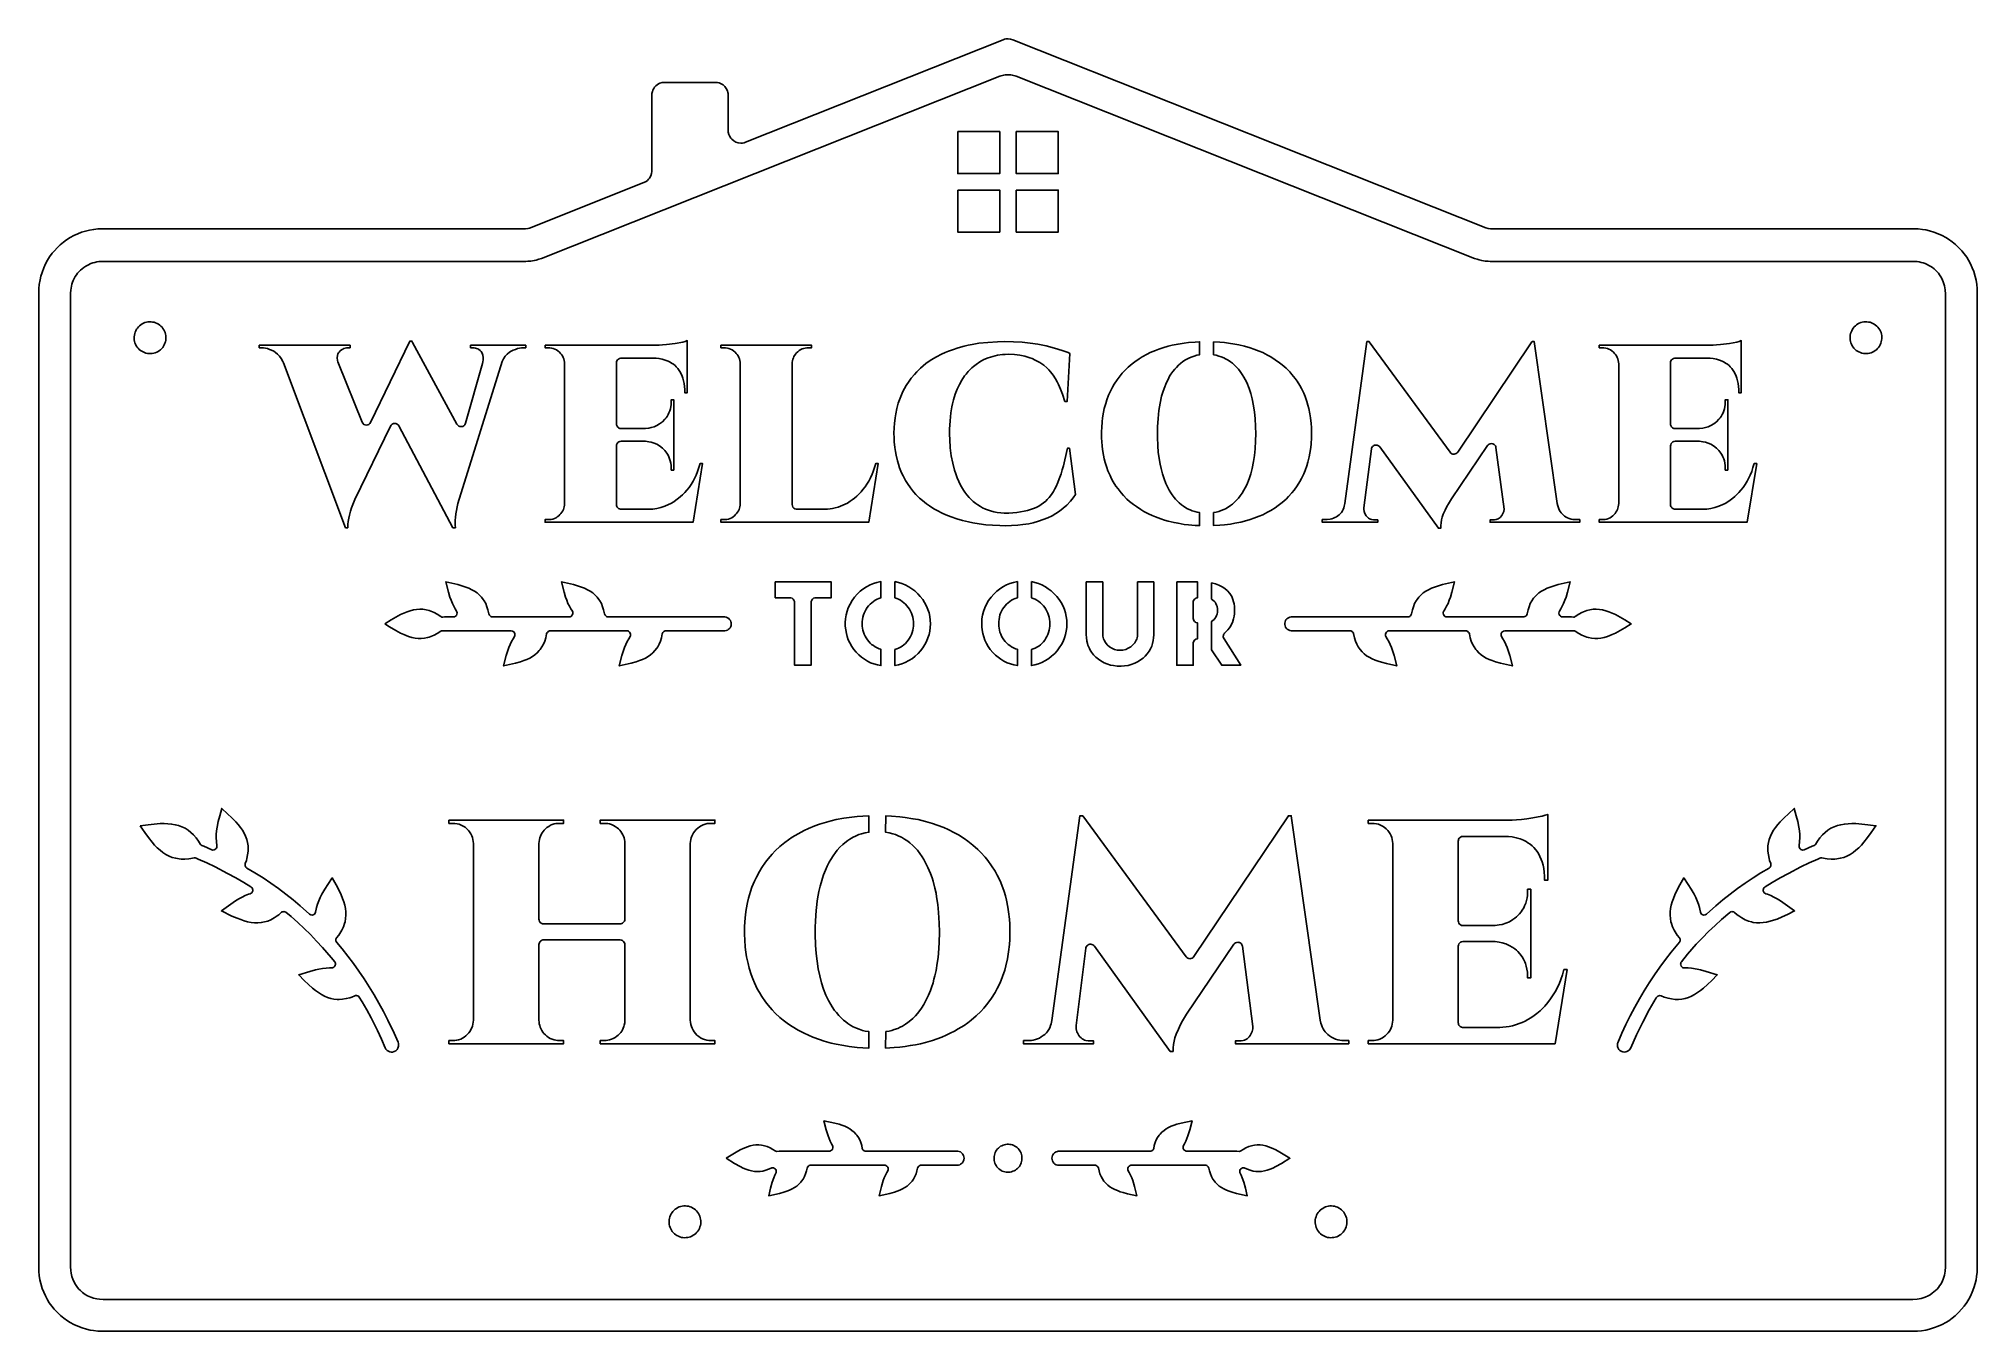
# Model space of a CAD drawing. Header units: millimetres. Extents: x 0 to 305, y 0 to 203.
import ezdxf

# ---------------------------------------------------------------- set-up
doc = ezdxf.new("R2010")
doc.units = ezdxf.units.MM
doc.layers.add('CUT', color=1, linetype='Continuous')
doc.layers.add('SCORE_OPTIONAL', color=5, linetype='Continuous')

msp = doc.modelspace()

# ---------------------------------------------------------------- linework, layer by layer
at = {"layer": 'CUT'}
for points in [[(77.15, 173.43), (76.91, 173.37), (76.53, 173.33), (10.04, 173.33), (9.3, 173.3), (8.65, 173.24), (8, 173.13), (7.36, 172.97), (6.74, 172.78), (6.13, 172.55), (5.53, 172.27), (4.96, 171.96), (4.38, 171.6), (3.87, 171.23), (3.35, 170.79), (2.87, 170.34), (2.45, 169.88), (2.12, 169.48), (1.71, 168.92), (1.37, 168.37), (1.05, 167.79), (0.78, 167.2), (0.51, 166.46), (0.33, 165.87), (0.2, 165.32), (0.08, 164.55), (0.02, 163.93), (0, 163.28), (0, 9.98), (0.02, 9.4), (0.08, 8.75), (0.18, 8.1), (0.32, 7.5), (0.56, 6.71), (0.78, 6.13), (1.05, 5.54), (1.37, 4.96), (1.66, 4.49), (2.04, 3.96), (2.43, 3.47), (2.99, 2.88), (3.44, 2.45), (3.95, 2.04), (4.51, 1.64), (4.96, 1.37), (5.5, 1.07), (6.13, 0.78), (6.83, 0.52), (7.49, 0.32), (8.1, 0.18), (8.61, 0.1), (9.3, 0.03), (10.04, 0), (294.76, 0), (295.4, 0.02), (296.06, 0.08), (296.7, 0.18), (297.31, 0.32), (298.09, 0.56), (298.67, 0.78), (299.27, 1.06), (299.84, 1.37), (300.31, 1.66), (300.85, 2.04), (301.33, 2.43), (301.93, 2.99), (302.35, 3.45), (302.76, 3.96), (303.16, 4.52), (303.48, 5.05), (303.73, 5.51), (304.02, 6.13), (304.28, 6.84), (304.48, 7.5), (304.62, 8.1), (304.7, 8.62), (304.77, 9.3), (304.8, 10.03), (304.8, 163.3), (304.78, 163.93), (304.72, 164.58), (304.62, 165.23), (304.48, 165.83), (304.24, 166.62), (304.02, 167.2), (303.75, 167.79), (303.43, 168.37), (303.14, 168.84), (302.76, 169.38), (302.37, 169.86), (301.81, 170.46), (301.36, 170.88), (300.85, 171.29), (300.29, 171.69), (299.84, 171.96), (299.3, 172.26), (298.67, 172.55), (297.97, 172.81), (297.31, 173.01), (296.7, 173.15), (296.19, 173.23), (295.5, 173.3), (294.84, 173.33), (228.27, 173.33), (227.89, 173.37), (227.53, 173.47), (153.15, 203.05), (152.81, 203.16), (152.43, 203.2), (152.06, 203.17), (151.87, 203.13), (151.65, 203.05), (111.14, 186.94), (110.89, 186.86), (110.64, 186.81), (110.38, 186.8), (109.99, 186.84), (109.62, 186.96), (109.28, 187.15), (108.98, 187.4), (108.81, 187.59), (108.6, 187.92), (108.5, 188.16), (108.42, 188.54), (108.4, 188.8), (108.4, 194.33), (108.39, 194.58), (108.35, 194.77), (108.28, 195.02), (108.11, 195.38), (107.88, 195.69), (107.59, 195.95), (107.31, 196.13), (107.01, 196.25), (106.69, 196.33), (106.42, 196.35), (98.42, 196.35), (98.04, 196.31), (97.67, 196.21), (97.43, 196.1), (97.21, 195.95), (97.01, 195.78), (96.83, 195.59), (96.69, 195.38), (96.57, 195.14), (96.48, 194.9), (96.41, 194.58), (96.4, 194.33), (96.4, 182.31), (96.36, 182.04), (96.24, 181.66), (96.05, 181.31), (95.89, 181.11), (95.7, 180.92), (95.49, 180.76), (95.14, 180.58)], [(144.51, 188.6), (151.1, 188.6), (151.1, 182), (144.5, 182), (144.5, 188.55)], [(153.71, 188.6), (160.3, 188.6), (160.3, 182), (153.7, 182), (153.7, 188.55)], [(144.51, 179.4), (151.1, 179.4), (151.1, 172.8), (144.5, 172.8), (144.5, 179.35)], [(153.71, 179.4), (160.3, 179.4), (160.3, 172.8), (153.7, 172.8), (153.7, 179.35)], [(19.98, 156.53), (20, 156.29), (19.99, 156.04), (19.97, 155.8), (19.92, 155.56), (19.84, 155.32), (19.74, 155.1), (19.63, 154.88), (19.49, 154.68), (19.33, 154.49), (19.15, 154.32), (18.96, 154.17), (18.75, 154.04), (18.54, 153.92), (18.31, 153.83), (18.07, 153.77), (17.83, 153.72), (17.59, 153.7), (17.34, 153.71), (17.1, 153.73), (16.86, 153.78), (16.62, 153.86), (16.4, 153.96), (16.18, 154.07), (15.98, 154.21), (15.79, 154.37), (15.62, 154.55), (15.47, 154.74), (15.34, 154.95), (15.22, 155.16), (15.13, 155.39), (15.07, 155.63), (15.02, 155.87), (15, 156.11), (15.01, 156.36), (15.03, 156.6), (15.08, 156.84), (15.16, 157.08), (15.26, 157.3), (15.37, 157.52), (15.51, 157.72), (15.67, 157.91), (15.85, 158.08), (16.04, 158.23), (16.25, 158.36), (16.46, 158.48), (16.69, 158.57), (16.93, 158.63), (17.17, 158.68), (17.41, 158.7), (17.66, 158.69), (17.9, 158.67), (18.14, 158.62), (18.38, 158.54), (18.6, 158.44), (18.82, 158.33), (19.02, 158.19), (19.21, 158.03), (19.38, 157.85), (19.53, 157.66), (19.66, 157.45), (19.78, 157.24), (19.87, 157.01), (19.93, 156.77)], [(289.78, 156.53), (289.8, 156.29), (289.79, 156.04), (289.77, 155.8), (289.72, 155.56), (289.64, 155.32), (289.54, 155.1), (289.43, 154.88), (289.29, 154.68), (289.13, 154.49), (288.95, 154.32), (288.76, 154.17), (288.55, 154.04), (288.34, 153.92), (288.11, 153.83), (287.87, 153.77), (287.63, 153.72), (287.39, 153.7), (287.14, 153.71), (286.9, 153.73), (286.66, 153.78), (286.42, 153.86), (286.2, 153.96), (285.98, 154.07), (285.78, 154.21), (285.59, 154.37), (285.42, 154.55), (285.27, 154.74), (285.14, 154.95), (285.02, 155.16), (284.93, 155.39), (284.87, 155.63), (284.82, 155.87), (284.8, 156.11), (284.81, 156.36), (284.83, 156.6), (284.88, 156.84), (284.96, 157.08), (285.06, 157.3), (285.17, 157.52), (285.31, 157.72), (285.47, 157.91), (285.65, 158.08), (285.84, 158.23), (286.05, 158.36), (286.26, 158.48), (286.49, 158.57), (286.73, 158.63), (286.97, 158.68), (287.21, 158.7), (287.46, 158.69), (287.7, 158.67), (287.94, 158.62), (288.18, 158.54), (288.4, 158.44), (288.62, 158.33), (288.82, 158.19), (289.01, 158.03), (289.18, 157.85), (289.33, 157.66), (289.46, 157.45), (289.58, 157.24), (289.67, 157.01), (289.73, 156.77)], [(34.68, 155.02), (48.95, 155.02), (48.95, 154.63), (48.38, 154.61), (48.18, 154.58), (47.99, 154.52), (47.79, 154.42), (47.59, 154.29), (47.39, 154.13), (47.22, 153.95), (47.13, 153.82), (47.05, 153.68), (46.96, 153.38), (46.93, 153.03), (46.98, 152.64), (47.04, 152.41), (47.13, 152.14), (50.83, 142.91), (50.93, 142.74), (51.11, 142.58), (51.3, 142.49), (51.53, 142.46), (51.73, 142.49), (51.91, 142.57), (52.06, 142.7), (52.18, 142.86), (58.32, 155.65), (58.68, 155.66), (58.77, 155.43), (65.76, 142.6), (65.88, 142.44), (66.04, 142.32), (66.22, 142.24), (66.42, 142.22), (66.66, 142.26), (66.84, 142.36), (67.01, 142.52), (67.12, 142.74), (69.77, 152.15), (69.84, 152.42), (69.88, 152.71), (69.89, 153.1), (69.84, 153.46), (69.72, 153.77), (69.54, 154.03), (69.39, 154.19), (69.22, 154.33), (69.04, 154.44), (68.85, 154.53), (68.66, 154.58), (68.47, 154.61), (67.91, 154.63), (67.91, 155.02), (76.57, 155.02), (76.57, 154.63), (75.91, 154.61), (75.59, 154.56), (75.3, 154.49), (74.94, 154.37), (74.58, 154.22), (74.26, 154.07), (74, 153.91), (73.64, 153.62), (73.34, 153.29), (73.06, 152.89), (72.84, 152.46), (65.89, 130.12), (65.57, 128.49), (65.51, 127.91), (65.48, 127.54), (65.47, 127.11), (65.48, 126.75), (65.52, 126.33), (65.12, 126.33), (56.62, 142.34), (56.5, 142.49), (56.35, 142.61), (56.17, 142.69), (55.98, 142.71), (55.79, 142.69), (55.57, 142.6), (55.42, 142.47), (55.3, 142.3), (49.68, 130.78), (49.19, 129.46), (49.02, 128.91), (48.85, 128.29), (48.76, 127.85), (48.67, 127.33), (48.62, 126.87), (48.59, 126.33), (48.23, 126.33), (38.46, 152.26), (38.37, 152.46), (38.13, 152.92), (37.87, 153.28), (37.54, 153.63), (37.21, 153.9), (36.94, 154.07), (36.58, 154.25), (36.28, 154.37), (35.94, 154.49), (35.65, 154.56), (35.34, 154.61), (35.07, 154.62), (34.68, 154.63)], [(79.62, 155.02), (97.55, 155.03), (98.08, 155.06), (98.69, 155.11), (100.09, 155.3), (101.26, 155.52), (101.65, 155.63), (101.96, 155.74), (101.96, 147.55), (101.56, 147.55), (101.56, 148.05), (101.53, 148.54), (101.48, 148.99), (101.39, 149.43), (101.28, 149.86), (101.17, 150.15), (101.01, 150.52), (100.81, 150.87), (100.47, 151.35), (100.23, 151.63), (100.04, 151.81), (99.78, 152.02), (99.5, 152.22), (99.27, 152.35), (98.96, 152.52), (98.51, 152.69), (98.04, 152.84), (97.52, 152.94), (97.06, 153), (91.51, 152.99), (91.32, 152.95), (91.14, 152.85), (91, 152.72), (90.9, 152.55), (90.85, 152.41), (90.83, 152.24), (90.83, 142.65), (90.85, 142.48), (90.92, 142.31), (91.03, 142.15), (91.15, 142.04), (91.36, 141.94), (91.57, 141.91), (95.15, 141.91), (95.41, 141.92), (95.92, 141.98), (96.31, 142.06), (96.75, 142.2), (97.18, 142.39), (97.62, 142.65), (98.08, 143), (98.44, 143.37), (98.65, 143.63), (98.8, 143.83), (98.97, 144.13), (99.09, 144.37), (99.22, 144.69), (99.32, 145.02), (99.39, 145.37), (99.43, 145.65), (99.45, 146.01), (99.46, 146.44), (99.85, 146.44), (99.85, 135.41), (99.84, 135.39), (99.46, 135.39), (99.45, 135.84), (99.43, 136.12), (99.38, 136.49), (99.3, 136.83), (99.2, 137.17), (99.07, 137.49), (98.95, 137.73), (98.77, 138.03), (98.42, 138.48), (98.06, 138.84), (97.61, 139.19), (97.18, 139.44), (96.76, 139.63), (96.31, 139.77), (95.92, 139.85), (95.41, 139.91), (95.15, 139.92), (91.57, 139.92), (91.37, 139.89), (91.19, 139.81), (91.06, 139.71), (90.94, 139.56), (90.86, 139.38), (90.83, 139.2), (90.83, 129.97), (90.85, 129.81), (90.9, 129.67), (90.97, 129.54), (91.06, 129.43), (91.18, 129.34), (91.31, 129.28), (91.45, 129.24), (91.59, 129.23), (95.85, 129.23), (96.53, 129.27), (97.18, 129.36), (97.82, 129.51), (98.44, 129.71), (99.04, 129.97), (99.4, 130.15), (99.85, 130.41), (100.19, 130.64), (100.61, 130.95), (100.92, 131.21), (101.23, 131.5), (101.61, 131.89), (101.89, 132.22), (102.25, 132.66), (102.58, 133.14), (102.88, 133.65), (103.16, 134.18), (103.36, 134.61), (103.6, 135.19), (103.8, 135.78), (103.99, 136.42), (104.38, 136.42), (102.87, 127.2), (79.62, 127.2), (79.62, 127.6), (80.35, 127.61), (80.58, 127.63), (80.83, 127.69), (81.09, 127.78), (81.33, 127.89), (81.53, 128.02), (81.76, 128.19), (81.95, 128.38), (82.11, 128.55), (82.26, 128.77), (82.38, 128.96), (82.49, 129.19), (82.56, 129.4), (82.62, 129.62), (82.66, 129.87), (82.68, 130.13), (82.68, 152.1), (82.67, 152.35), (82.62, 152.61), (82.55, 152.87), (82.46, 153.09), (82.34, 153.33), (82.2, 153.55), (82.05, 153.74), (81.86, 153.94), (81.63, 154.13), (81.4, 154.29), (81.15, 154.42), (80.9, 154.51), (80.64, 154.58), (80.37, 154.62), (79.62, 154.63)], [(161.35, 146.16), (160.98, 147.3), (160.68, 148.1), (160.35, 148.85), (160.13, 149.29), (159.89, 149.71), (159.5, 150.32), (159.08, 150.86), (158.81, 151.17), (158.52, 151.46), (158.04, 151.87), (157.39, 152.31), (156.69, 152.69), (156.18, 152.92), (155.81, 153.06), (155.04, 153.3), (154.24, 153.46), (153.41, 153.56), (152.55, 153.59), (151.95, 153.58), (151.53, 153.55), (150.75, 153.44), (150.01, 153.27), (149.3, 153.05), (148.62, 152.76), (147.98, 152.42), (147.37, 152.01), (146.96, 151.68), (146.69, 151.44), (146.16, 150.9), (145.81, 150.49), (145.58, 150.19), (145.15, 149.55), (144.76, 148.85), (144.41, 148.1), (144.1, 147.3), (143.84, 146.46), (143.68, 145.81), (143.58, 145.35), (143.42, 144.4), (143.29, 143.15), (143.22, 141.82), (143.22, 141), (143.24, 140.19), (143.33, 138.88), (143.48, 137.65), (143.7, 136.48), (143.98, 135.39), (144.18, 134.78), (144.4, 134.18), (144.65, 133.62), (144.83, 133.24), (145.1, 132.74), (145.4, 132.25), (145.62, 131.93), (145.95, 131.5), (146.3, 131.09), (146.56, 130.82), (146.94, 130.47), (147.34, 130.14), (147.65, 129.92), (148.06, 129.66), (148.39, 129.48), (148.84, 129.26), (149.18, 129.13), (149.66, 128.97), (150.18, 128.83), (150.72, 128.73), (151.27, 128.67), (151.82, 128.63), (152.52, 128.64), (153.16, 128.67), (153.77, 128.73), (154.36, 128.81), (154.92, 128.91), (155.45, 129.03), (155.94, 129.17), (156.4, 129.33), (156.84, 129.52), (157.24, 129.73), (157.63, 129.97), (158, 130.24), (158.33, 130.52), (158.57, 130.75), (158.87, 131.09), (159.08, 131.35), (159.36, 131.73), (159.54, 132.03), (159.79, 132.46), (159.96, 132.79), (160.25, 133.45), (160.47, 134.01), (160.74, 134.78), (160.94, 135.41), (161.12, 136.08), (161.36, 137.01), (161.74, 138.81), (162.06, 138.81), (163.01, 131.57), (162.64, 131.02), (162.22, 130.48), (161.65, 129.88), (161.1, 129.39), (160.5, 128.91), (159.94, 128.55), (159.33, 128.2), (158.66, 127.89), (157.95, 127.6), (157.19, 127.34), (156.37, 127.11), (155.68, 126.96), (154.75, 126.82), (153.96, 126.73), (152.93, 126.67), (152.06, 126.64), (151.09, 126.66), (149.98, 126.71), (148.92, 126.8), (147.88, 126.93), (146.87, 127.1), (146.21, 127.23), (145.27, 127.46), (144.35, 127.72), (143.46, 128.03), (142.6, 128.37), (142.05, 128.62), (141.26, 129.02), (140.75, 129.32), (140.04, 129.77), (139.57, 130.1), (138.93, 130.62), (138.51, 130.99), (137.93, 131.56), (137.56, 131.98), (137.05, 132.61), (136.58, 133.28), (136.29, 133.75), (135.9, 134.47), (135.66, 134.98), (135.35, 135.76), (135.16, 136.3), (135, 136.86), (134.8, 137.71), (134.69, 138.31), (134.6, 138.92), (134.52, 139.85), (134.48, 140.5), (134.47, 141.16), (134.5, 142.11), (134.54, 142.73), (134.64, 143.63), (134.74, 144.23), (134.92, 145.08), (135.15, 145.9), (135.33, 146.45), (135.53, 146.97), (135.87, 147.72), (136.12, 148.21), (136.4, 148.69), (136.84, 149.37), (137.17, 149.82), (137.68, 150.44), (138.06, 150.85), (138.64, 151.41), (139.06, 151.78), (139.5, 152.13), (140.18, 152.61), (140.67, 152.92), (141.18, 153.21), (141.95, 153.62), (142.51, 153.87), (143.07, 154.11), (143.65, 154.32), (144.55, 154.62), (145.49, 154.87), (146.13, 155.02), (146.79, 155.15), (147.82, 155.32), (149.24, 155.47), (150.73, 155.56), (151.89, 155.58), (153.29, 155.55), (154.62, 155.48), (155.88, 155.35), (157.07, 155.17), (158.38, 154.9), (159.73, 154.56), (160.93, 154.19), (161.86, 153.85), (162.1, 153.74), (161.7, 146.18), (161.7, 146.16), (161.68, 146.16)], [(180.79, 155.44), (181.82, 155.52), (182.52, 155.56), (182.52, 153.51), (182.11, 153.44), (181.67, 153.32), (181.34, 153.22), (180.92, 153.05), (180.62, 152.9), (180.22, 152.67), (179.84, 152.41), (179.56, 152.2), (179.2, 151.88), (178.87, 151.54), (178.63, 151.27), (178.31, 150.87), (178.02, 150.45), (177.82, 150.13), (177.56, 149.65), (177.32, 149.15), (176.94, 148.21), (176.74, 147.63), (176.56, 147.02), (176.31, 145.92), (176.12, 144.76), (175.99, 143.52), (175.91, 142.21), (175.89, 141.39), (175.9, 140.56), (175.95, 139.22), (176.03, 138.2), (176.15, 137.23), (176.31, 136.31), (176.46, 135.63), (176.68, 134.8), (176.94, 134.01), (177.24, 133.26), (177.56, 132.57), (177.74, 132.24), (178.02, 131.79), (178.22, 131.48), (178.52, 131.08), (178.75, 130.81), (179.08, 130.46), (179.34, 130.22), (179.69, 129.92), (179.97, 129.72), (180.35, 129.47), (180.64, 129.31), (181.05, 129.12), (181.36, 129), (181.8, 128.86), (182.13, 128.78), (182.52, 128.71), (182.52, 126.66), (181.81, 126.7), (180.79, 126.78), (180.12, 126.86), (179.15, 127.02), (178.51, 127.14), (177.6, 127.36), (177.01, 127.53), (176.42, 127.71), (175.59, 128.02), (175.05, 128.25), (174.51, 128.5), (173.76, 128.9), (173.27, 129.19), (172.58, 129.64), (172.13, 129.96), (171.51, 130.47), (171.11, 130.84), (170.55, 131.4), (170.19, 131.81), (169.7, 132.43), (169.38, 132.87), (168.96, 133.55), (168.69, 134.02), (168.45, 134.52), (168.12, 135.27), (167.93, 135.8), (167.68, 136.6), (167.54, 137.16), (167.41, 137.73), (167.27, 138.61), (167.2, 139.21), (167.15, 139.84), (167.12, 140.47), (167.11, 141.43), (167.13, 142.07), (167.2, 142.99), (167.27, 143.6), (167.41, 144.47), (167.54, 145.05), (167.76, 145.87), (167.93, 146.41), (168.22, 147.18), (168.45, 147.69), (168.82, 148.41), (169.1, 148.89), (169.54, 149.56), (169.86, 150), (170.37, 150.61), (170.74, 151.01), (171.31, 151.57), (171.92, 152.09), (172.36, 152.42), (173.03, 152.89), (173.51, 153.18), (174.26, 153.6), (174.78, 153.85), (175.59, 154.2), (176.14, 154.41), (176.72, 154.61), (177.6, 154.87), (178.21, 155.02), (179.15, 155.21), (180.12, 155.36)], [(184.73, 155.56), (185.73, 155.5), (186.42, 155.44), (187.09, 155.36), (188.06, 155.21), (188.7, 155.08), (189.61, 154.87), (190.5, 154.61), (191.08, 154.41), (191.91, 154.09), (192.45, 153.85), (193.22, 153.46), (193.72, 153.18), (194.43, 152.74), (195.1, 152.27), (195.53, 151.92), (196.13, 151.39), (196.69, 150.82), (197.05, 150.42), (197.54, 149.8), (197.86, 149.35), (198.29, 148.68), (198.55, 148.19), (198.91, 147.47), (199.12, 146.95), (199.4, 146.17), (199.57, 145.62), (199.71, 145.06), (199.88, 144.21), (199.98, 143.61), (200.07, 142.7), (200.11, 142.07), (200.14, 141.11), (200.13, 140.47), (200.07, 139.54), (200.01, 138.92), (199.88, 138.04), (199.77, 137.46), (199.57, 136.63), (199.4, 136.08), (199.12, 135.3), (198.91, 134.78), (198.55, 134.05), (198.29, 133.57), (197.86, 132.89), (197.39, 132.24), (197.05, 131.81), (196.51, 131.22), (196.12, 130.84), (195.52, 130.3), (194.88, 129.8), (194.42, 129.48), (193.72, 129.04), (193.22, 128.76), (192.45, 128.37), (191.9, 128.13), (191.08, 127.81), (190.49, 127.61), (189.61, 127.36), (189, 127.21), (188.06, 127.02), (187.41, 126.91), (186.42, 126.78), (185.73, 126.72), (184.72, 126.67), (184.72, 128.71), (185.12, 128.79), (185.57, 128.9), (185.9, 129.01), (186.32, 129.18), (186.62, 129.32), (187.03, 129.55), (187.41, 129.81), (187.68, 130.03), (188.04, 130.34), (188.38, 130.69), (188.62, 130.96), (188.93, 131.35), (189.22, 131.78), (189.5, 132.24), (189.69, 132.58), (189.93, 133.08), (190.3, 134), (190.57, 134.8), (190.79, 135.65), (191.02, 136.75), (191.16, 137.7), (191.26, 138.71), (191.33, 140.01), (191.35, 141.11), (191.33, 142.22), (191.26, 143.52), (191.16, 144.52), (191.02, 145.47), (190.79, 146.58), (190.57, 147.42), (190.3, 148.23), (189.93, 149.14), (189.69, 149.64), (189.5, 149.99), (189.22, 150.44), (188.93, 150.87), (188.62, 151.27), (188.38, 151.54), (188.04, 151.88), (187.68, 152.2), (187.41, 152.41), (187.03, 152.67), (186.62, 152.9), (186.32, 153.05), (185.9, 153.22), (185.57, 153.32), (185.12, 153.44), (184.72, 153.51)], [(201.81, 127.6), (202.6, 127.6), (203.05, 127.65), (203.31, 127.72), (203.58, 127.81), (203.8, 127.91), (204.04, 128.04), (204.28, 128.2), (204.47, 128.35), (204.67, 128.55), (204.82, 128.74), (204.97, 128.96), (205.09, 129.18), (205.19, 129.45), (205.27, 129.7), (205.35, 130.11), (208.84, 155.58), (209.19, 155.58), (209.21, 155.57), (221.93, 138.19), (222.05, 138.07), (222.2, 137.97), (222.35, 137.91), (222.54, 137.89), (222.73, 137.92), (222.88, 137.98), (223.03, 138.09), (223.15, 138.22), (234.79, 155.57), (234.81, 155.58), (235.15, 155.58), (238.77, 130.12), (238.84, 129.78), (239, 129.31), (239.12, 129.06), (239.24, 128.86), (239.37, 128.67), (239.52, 128.49), (239.68, 128.34), (239.89, 128.17), (240.14, 128.01), (240.4, 127.87), (240.66, 127.76), (240.95, 127.68), (241.21, 127.63), (241.46, 127.6), (242.31, 127.6), (242.31, 127.2), (228.2, 127.2), (228.2, 127.56), (228.9, 127.56), (229.16, 127.6), (229.33, 127.65), (229.49, 127.72), (229.64, 127.82), (229.78, 127.94), (230.04, 128.24), (230.23, 128.56), (230.35, 128.9), (230.39, 129.24), (229.13, 138.94), (229.09, 139.08), (229.03, 139.2), (228.87, 139.39), (228.75, 139.47), (228.65, 139.51), (228.41, 139.56), (228.22, 139.54), (228.04, 139.48), (227.88, 139.36), (227.77, 139.24), (222.13, 130.88), (221.65, 130.09), (221.4, 129.64), (221.13, 129.08), (220.85, 128.44), (220.69, 127.99), (220.57, 127.55), (220.49, 127.09), (220.45, 126.7), (220.45, 126.25), (220.09, 126.25), (210.87, 139.02), (210.76, 139.13), (210.64, 139.22), (210.47, 139.29), (210.31, 139.32), (210.17, 139.31), (210.04, 139.29), (209.94, 139.25), (209.81, 139.17), (209.71, 139.08), (209.63, 138.96), (209.58, 138.87), (209.53, 138.73), (208.37, 129.48), (208.37, 129.23), (208.41, 128.87), (208.53, 128.54), (208.72, 128.22), (208.97, 127.94), (209.11, 127.82), (209.26, 127.72), (209.42, 127.65), (209.59, 127.6), (209.85, 127.56), (210.55, 127.56), (210.55, 127.2), (201.82, 127.2)], [(245.36, 155.02), (263.29, 155.03), (263.82, 155.06), (264.42, 155.11), (265.83, 155.3), (266.99, 155.52), (267.39, 155.63), (267.7, 155.74), (267.7, 147.55), (267.3, 147.55), (267.3, 148.05), (267.27, 148.54), (267.22, 148.99), (267.13, 149.43), (267.01, 149.86), (266.91, 150.15), (266.75, 150.52), (266.55, 150.87), (266.21, 151.35), (265.97, 151.63), (265.78, 151.81), (265.52, 152.02), (265.24, 152.22), (265.01, 152.35), (264.7, 152.52), (264.25, 152.69), (263.78, 152.84), (263.26, 152.94), (262.8, 153), (257.25, 152.99), (257.05, 152.95), (256.88, 152.85), (256.74, 152.72), (256.63, 152.55), (256.59, 152.41), (256.57, 152.24), (256.57, 142.65), (256.59, 142.48), (256.66, 142.31), (256.74, 142.18), (256.89, 142.04), (257.1, 141.94), (257.31, 141.91), (260.88, 141.91), (261.15, 141.92), (261.66, 141.98), (262.05, 142.06), (262.49, 142.2), (262.92, 142.39), (263.36, 142.65), (263.82, 143), (264.18, 143.37), (264.39, 143.63), (264.53, 143.83), (264.71, 144.13), (264.83, 144.37), (264.96, 144.69), (265.06, 145.02), (265.13, 145.37), (265.17, 145.65), (265.19, 146.01), (265.19, 146.44), (265.59, 146.44), (265.59, 135.41), (265.58, 135.39), (265.19, 135.39), (265.19, 135.84), (265.17, 136.12), (265.12, 136.49), (265.04, 136.83), (264.93, 137.17), (264.8, 137.49), (264.69, 137.73), (264.51, 138.03), (264.16, 138.48), (263.8, 138.84), (263.35, 139.19), (262.92, 139.44), (262.5, 139.63), (262.05, 139.77), (261.66, 139.85), (261.15, 139.91), (260.88, 139.92), (257.31, 139.92), (257.11, 139.89), (256.93, 139.81), (256.78, 139.69), (256.68, 139.56), (256.6, 139.38), (256.57, 139.2), (256.57, 129.97), (256.59, 129.81), (256.63, 129.67), (256.71, 129.54), (256.8, 129.43), (256.92, 129.34), (257.05, 129.28), (257.19, 129.24), (257.33, 129.23), (261.59, 129.23), (262.27, 129.27), (262.92, 129.36), (263.56, 129.51), (264.18, 129.71), (264.78, 129.97), (265.14, 130.15), (265.59, 130.41), (265.93, 130.64), (266.35, 130.95), (266.66, 131.21), (266.97, 131.5), (267.34, 131.89), (267.63, 132.22), (267.99, 132.66), (268.32, 133.14), (268.62, 133.65), (268.9, 134.18), (269.1, 134.61), (269.34, 135.19), (269.54, 135.78), (269.73, 136.42), (270.12, 136.42), (268.61, 127.2), (245.36, 127.2), (245.36, 127.6), (246.09, 127.61), (246.32, 127.63), (246.57, 127.69), (246.83, 127.78), (247.07, 127.89), (247.27, 128.02), (247.5, 128.19), (247.69, 128.38), (247.85, 128.55), (248, 128.77), (248.12, 128.96), (248.23, 129.19), (248.3, 129.4), (248.36, 129.62), (248.4, 129.87), (248.42, 130.13), (248.42, 152.1), (248.4, 152.35), (248.36, 152.61), (248.29, 152.87), (248.2, 153.09), (248.08, 153.33), (247.94, 153.55), (247.79, 153.74), (247.6, 153.94), (247.37, 154.13), (247.14, 154.29), (246.89, 154.42), (246.64, 154.51), (246.38, 154.58), (246.11, 154.62), (245.36, 154.63)], [(107.25, 155.02), (121.52, 155.02), (121.52, 154.63), (120.78, 154.62), (120.52, 154.58), (120.29, 154.53), (120.03, 154.44), (119.8, 154.33), (119.56, 154.18), (119.35, 154), (119.17, 153.83), (119, 153.63), (118.75, 153.25), (118.65, 153.03), (118.57, 152.82), (118.51, 152.56), (118.47, 152.35), (118.46, 152.1), (118.46, 129.99), (118.49, 129.75), (118.59, 129.54), (118.73, 129.4), (118.9, 129.29), (119.13, 129.23), (123.61, 129.23), (124.02, 129.25), (124.42, 129.3), (124.81, 129.36), (125.2, 129.44), (125.68, 129.58), (126.05, 129.7), (126.42, 129.85), (126.78, 130.02), (127.14, 130.21), (127.58, 130.48), (127.92, 130.71), (128.25, 130.96), (128.64, 131.3), (128.95, 131.59), (129.33, 131.99), (129.6, 132.32), (129.95, 132.77), (130.21, 133.15), (130.51, 133.65), (130.79, 134.18), (131.04, 134.74), (131.22, 135.19), (131.43, 135.78), (131.61, 136.42), (132.01, 136.42), (130.5, 127.2), (107.25, 127.2), (107.25, 127.6), (107.98, 127.61), (108.21, 127.63), (108.46, 127.69), (108.72, 127.78), (108.96, 127.89), (109.16, 128.02), (109.38, 128.19), (109.57, 128.38), (109.73, 128.55), (109.89, 128.77), (110.01, 128.96), (110.11, 129.19), (110.19, 129.4), (110.25, 129.62), (110.29, 129.87), (110.31, 130.13), (110.31, 152.1), (110.29, 152.35), (110.25, 152.61), (110.17, 152.87), (110.09, 153.09), (109.97, 153.33), (109.82, 153.55), (109.67, 153.74), (109.48, 153.94), (109.25, 154.13), (109.02, 154.29), (108.78, 154.42), (108.52, 154.51), (108.27, 154.58), (108, 154.62), (107.25, 154.63)], [(54.42, 111.22), (55.41, 111.83), (56.16, 112.27), (56.9, 112.66), (57.4, 112.9), (57.91, 113.11), (58.41, 113.28), (58.91, 113.4), (59.41, 113.49), (59.91, 113.52), (60.4, 113.5), (60.9, 113.43), (61.39, 113.3), (61.65, 113.21), (62.15, 112.99), (62.65, 112.72), (63.2, 112.35), (63.39, 112.29), (63.51, 112.28), (63.79, 112.31), (65.22, 112.31), (65.38, 112.34), (65.52, 112.41), (65.66, 112.55), (65.75, 112.73), (65.78, 112.92), (65.76, 113.08), (65.7, 113.22), (65.48, 113.55), (65.24, 113.98), (65.03, 114.43), (64.83, 114.92), (64.65, 115.42), (64.42, 116.19), (63.99, 117.81), (65.89, 117.38), (66.66, 117.16), (67.16, 116.99), (67.64, 116.8), (68.1, 116.58), (68.52, 116.34), (68.91, 116.07), (69.27, 115.77), (69.6, 115.43), (69.9, 115.05), (70.04, 114.83), (70.27, 114.39), (70.47, 113.91), (70.63, 113.41), (70.76, 112.78), (70.8, 112.67), (70.86, 112.57), (70.96, 112.45), (71.09, 112.37), (71.2, 112.33), (71.35, 112.31), (83.37, 112.31), (83.53, 112.33), (83.64, 112.37), (83.74, 112.44), (83.83, 112.52), (83.89, 112.62), (83.96, 112.8), (83.97, 112.92), (83.96, 113.04), (83.9, 113.19), (83.67, 113.55), (83.43, 113.98), (83.21, 114.43), (83.01, 114.92), (82.84, 115.42), (82.6, 116.19), (82.18, 117.81), (84.07, 117.38), (84.85, 117.16), (85.34, 116.99), (85.83, 116.8), (86.28, 116.58), (86.71, 116.34), (87.1, 116.07), (87.46, 115.77), (87.79, 115.43), (88.08, 115.05), (88.22, 114.83), (88.46, 114.39), (88.66, 113.91), (88.82, 113.41), (88.95, 112.78), (88.99, 112.67), (89.04, 112.57), (89.15, 112.45), (89.28, 112.37), (89.38, 112.33), (89.54, 112.31), (107.89, 112.31), (108.09, 112.27), (108.3, 112.18), (108.48, 112.06), (108.63, 111.91), (108.76, 111.73), (108.83, 111.54), (108.87, 111.42), (108.89, 111.2), (108.86, 110.98), (108.8, 110.78), (108.69, 110.59), (108.57, 110.44), (108.41, 110.3), (108.29, 110.23), (108.11, 110.16), (107.89, 110.12), (98.63, 110.11), (98.51, 110.1), (98.4, 110.07), (98.3, 110.01), (98.21, 109.94), (98.14, 109.85), (98.08, 109.75), (98.04, 109.64), (97.91, 109.01), (97.75, 108.51), (97.55, 108.03), (97.32, 107.59), (97.18, 107.37), (96.88, 107), (96.56, 106.66), (96.2, 106.36), (95.8, 106.08), (95.38, 105.84), (94.92, 105.62), (94.44, 105.43), (93.94, 105.26), (93.17, 105.04), (91.27, 104.61), (91.7, 106.23), (91.93, 107), (92.11, 107.5), (92.31, 107.99), (92.52, 108.44), (92.76, 108.87), (92.98, 109.2), (93.04, 109.34), (93.06, 109.46), (93.06, 109.58), (93.01, 109.77), (92.89, 109.93), (92.73, 110.05), (92.62, 110.09), (92.46, 110.11), (80.44, 110.11), (80.33, 110.1), (80.22, 110.07), (80.08, 109.99), (79.97, 109.88), (79.91, 109.79), (79.86, 109.64), (79.72, 109.01), (79.57, 108.51), (79.37, 108.03), (79.12, 107.58), (78.86, 107.19), (78.7, 107), (78.37, 106.65), (78, 106.35), (77.62, 106.08), (77.19, 105.84), (76.74, 105.62), (76.25, 105.43), (75.75, 105.26), (74.98, 105.04), (73.09, 104.61), (73.51, 106.23), (73.74, 107), (73.92, 107.5), (74.12, 107.99), (74.33, 108.44), (74.57, 108.87), (74.81, 109.23), (74.86, 109.38), (74.88, 109.5), (74.87, 109.62), (74.8, 109.8), (74.68, 109.96), (74.58, 110.03), (74.47, 110.08), (74.28, 110.11), (63.79, 110.11), (63.46, 110.14), (63.34, 110.12), (63.2, 110.06), (62.65, 109.7), (62.15, 109.43), (61.89, 109.31), (61.4, 109.12), (61.14, 109.05), (60.64, 108.95), (60.15, 108.9), (59.66, 108.91), (59.16, 108.97), (58.64, 109.08), (58.15, 109.23), (57.41, 109.52), (56.9, 109.76), (56.15, 110.16), (55.16, 110.75)], [(115.79, 117.8), (124.62, 117.8), (124.62, 115.31), (122.19, 115.31), (122.05, 115.3), (121.83, 115.23), (121.67, 115.11), (121.54, 114.95), (121.45, 114.74), (121.43, 114.55), (121.43, 104.7), (118.85, 104.7), (118.85, 114.55), (118.83, 114.74), (118.74, 114.95), (118.61, 115.11), (118.45, 115.23), (118.23, 115.3), (118.09, 115.31), (115.79, 115.31)], [(126.82, 110.84), (126.81, 111.43), (126.85, 112), (126.96, 112.64), (127.1, 113.19), (127.29, 113.72), (127.57, 114.31), (127.89, 114.86), (128.27, 115.39), (128.69, 115.88), (129.17, 116.33), (129.6, 116.67), (130.14, 117.03), (130.71, 117.33), (131.24, 117.56), (131.78, 117.73), (132.41, 117.86), (132.41, 115.31), (132.09, 115.2), (131.81, 115.08), (131.51, 114.93), (131.23, 114.75), (130.97, 114.54), (130.72, 114.31), (130.48, 114.06), (130.28, 113.8), (130.09, 113.52), (129.93, 113.22), (129.79, 112.9), (129.68, 112.61), (129.59, 112.27), (129.53, 111.92), (129.49, 111.6), (129.48, 111.24), (129.49, 110.87), (129.53, 110.56), (129.59, 110.23), (129.68, 109.93), (129.79, 109.61), (129.94, 109.29), (130.1, 108.99), (130.29, 108.71), (130.51, 108.44), (130.74, 108.19), (130.96, 107.99), (131.23, 107.79), (131.51, 107.6), (131.81, 107.44), (132.12, 107.31), (132.41, 107.21), (132.41, 104.64), (131.87, 104.75), (131.33, 104.91), (130.8, 105.11), (130.3, 105.36), (129.83, 105.64), (129.38, 105.96), (128.96, 106.32), (128.51, 106.77), (128.16, 107.2), (127.84, 107.65), (127.52, 108.21), (127.29, 108.72), (127.1, 109.25), (126.98, 109.71), (126.88, 110.26)], [(134.62, 117.85), (135.18, 117.73), (135.72, 117.55), (136.24, 117.33), (136.82, 117.03), (137.29, 116.73), (137.73, 116.38), (138.21, 115.95), (138.6, 115.53), (138.99, 115.02), (139.29, 114.55), (139.6, 113.97), (139.81, 113.45), (139.98, 112.92), (140.1, 112.37), (140.18, 111.81), (140.2, 111.24), (140.18, 110.65), (140.1, 110.08), (139.98, 109.52), (139.81, 108.99), (139.6, 108.46), (139.34, 107.96), (138.99, 107.42), (138.65, 106.98), (138.28, 106.57), (137.8, 106.13), (137.36, 105.79), (136.82, 105.45), (136.24, 105.15), (135.72, 104.94), (135.18, 104.77), (134.61, 104.65), (134.61, 107.18), (134.92, 107.28), (135.19, 107.4), (135.49, 107.55), (135.77, 107.73), (136.03, 107.93), (136.27, 108.15), (136.5, 108.39), (136.71, 108.66), (136.9, 108.94), (137.06, 109.24), (137.21, 109.55), (137.33, 109.88), (137.42, 110.22), (137.48, 110.56), (137.52, 110.87), (137.53, 111.23), (137.52, 111.6), (137.48, 111.92), (137.42, 112.26), (137.33, 112.56), (137.22, 112.89), (137.07, 113.21), (136.91, 113.52), (136.72, 113.8), (136.51, 114.07), (136.28, 114.32), (136.04, 114.54), (135.78, 114.74), (135.49, 114.93), (135.2, 115.08), (134.92, 115.2), (134.61, 115.31)], [(148.28, 110.75), (148.27, 111.43), (148.31, 112), (148.4, 112.56), (148.56, 113.18), (148.75, 113.72), (149.03, 114.31), (149.35, 114.86), (149.73, 115.39), (150.15, 115.88), (150.62, 116.33), (151.06, 116.67), (151.6, 117.03), (152.17, 117.33), (152.7, 117.56), (153.24, 117.73), (153.87, 117.86), (153.87, 115.31), (153.54, 115.2), (153.27, 115.08), (152.97, 114.93), (152.69, 114.75), (152.42, 114.54), (152.17, 114.31), (151.94, 114.06), (151.74, 113.8), (151.55, 113.52), (151.39, 113.22), (151.24, 112.9), (151.14, 112.61), (151.05, 112.27), (150.99, 111.92), (150.95, 111.6), (150.94, 111.24), (150.95, 110.87), (150.99, 110.56), (151.05, 110.23), (151.13, 109.93), (151.25, 109.61), (151.39, 109.29), (151.56, 108.99), (151.75, 108.71), (151.97, 108.44), (152.2, 108.19), (152.42, 107.99), (152.68, 107.79), (152.97, 107.6), (153.26, 107.44), (153.57, 107.31), (153.87, 107.21), (153.87, 104.64), (153.32, 104.75), (152.78, 104.91), (152.26, 105.11), (151.76, 105.36), (151.28, 105.64), (150.84, 105.96), (150.42, 106.31), (150.02, 106.71), (149.61, 107.2), (149.3, 107.65), (149.02, 108.13), (148.78, 108.63), (148.59, 109.16), (148.44, 109.7), (148.33, 110.26)], [(156.08, 117.85), (156.64, 117.73), (157.18, 117.55), (157.7, 117.33), (158.28, 117.03), (158.74, 116.73), (159.19, 116.38), (159.67, 115.95), (160.06, 115.53), (160.45, 115.02), (160.75, 114.55), (161.05, 113.97), (161.27, 113.45), (161.44, 112.92), (161.56, 112.37), (161.63, 111.81), (161.66, 111.24), (161.63, 110.65), (161.56, 110.08), (161.44, 109.52), (161.27, 108.99), (161.06, 108.46), (160.8, 107.96), (160.45, 107.42), (160.11, 106.98), (159.74, 106.57), (159.26, 106.13), (158.82, 105.79), (158.28, 105.45), (157.7, 105.15), (157.18, 104.94), (156.64, 104.77), (156.07, 104.65), (156.07, 107.18), (156.38, 107.28), (156.65, 107.4), (156.94, 107.55), (157.23, 107.73), (157.49, 107.93), (157.73, 108.15), (157.96, 108.39), (158.17, 108.66), (158.35, 108.94), (158.52, 109.24), (158.66, 109.55), (158.78, 109.88), (158.87, 110.22), (158.94, 110.56), (158.97, 110.87), (158.99, 111.23), (158.97, 111.6), (158.94, 111.92), (158.87, 112.26), (158.79, 112.56), (158.68, 112.89), (158.53, 113.21), (158.36, 113.52), (158.18, 113.8), (157.97, 114.07), (157.74, 114.32), (157.5, 114.54), (157.24, 114.74), (156.95, 114.93), (156.66, 115.08), (156.38, 115.2), (156.07, 115.31)], [(164.71, 117.8), (167.29, 117.8), (167.29, 109.54), (167.31, 109.29), (167.35, 109.05), (167.41, 108.84), (167.5, 108.65), (167.72, 108.27), (168, 107.93), (168.35, 107.62), (168.74, 107.37), (169.14, 107.2), (169.55, 107.1), (170, 107.07), (170.48, 107.1), (170.91, 107.2), (171.32, 107.37), (171.71, 107.61), (172.05, 107.9), (172.33, 108.24), (172.56, 108.63), (172.64, 108.82), (172.71, 109.02), (172.76, 109.28), (172.77, 109.54), (172.77, 117.8), (175.32, 117.8), (175.32, 109.48), (175.3, 108.99), (175.25, 108.6), (175.14, 108.13), (174.99, 107.69), (174.8, 107.26), (174.6, 106.93), (174.28, 106.48), (173.97, 106.14), (173.63, 105.82), (173.26, 105.54), (172.85, 105.28), (172.33, 105.02), (171.79, 104.82), (171.31, 104.69), (170.72, 104.6), (170.2, 104.56), (169.59, 104.57), (168.99, 104.64), (168.5, 104.74), (167.95, 104.91), (167.5, 105.1), (167, 105.38), (166.61, 105.65), (166.19, 106), (165.86, 106.34), (165.53, 106.78), (165.32, 107.09), (165.19, 107.34), (164.97, 107.86), (164.88, 108.14), (164.8, 108.5), (164.72, 109.08), (164.71, 109.5)], [(178.94, 117.8), (182.2, 117.81), (182.2, 115.31), (182.09, 115.29), (181.95, 115.24), (181.83, 115.17), (181.72, 115.08), (181.63, 114.96), (181.58, 114.87), (181.54, 114.73), (181.52, 114.59), (181.52, 112.03), (181.55, 111.9), (181.6, 111.76), (181.75, 111.57), (181.87, 111.48), (181.96, 111.42), (182.2, 111.36), (182.2, 108.87), (181.95, 108.8), (181.75, 108.66), (181.6, 108.47), (181.53, 108.23), (181.52, 104.7), (178.94, 104.7)], [(184.41, 117.67), (185.03, 117.52), (185.56, 117.32), (186.09, 117.05), (186.52, 116.76), (186.93, 116.39), (187.28, 115.97), (187.57, 115.5), (187.77, 115.03), (187.88, 114.67), (187.95, 114.35), (188.01, 113.95), (188.03, 113.6), (188.03, 113.21), (188, 112.81), (187.95, 112.42), (187.86, 112.02), (187.68, 111.45), (187.56, 111.18), (187.42, 110.92), (187.23, 110.61), (186.99, 110.29), (186.76, 110.05), (186.46, 109.77), (186.37, 109.66), (186.3, 109.54), (186.26, 109.39), (186.24, 109.29), (186.25, 109.15), (186.29, 108.99), (186.37, 108.84), (189.01, 104.7), (186.01, 104.7), (184.41, 107.12), (184.41, 111.59), (184.62, 111.73), (184.8, 111.89), (184.94, 112.05), (185.09, 112.28), (185.21, 112.52), (185.29, 112.76), (185.34, 113.03), (185.36, 113.3), (185.34, 113.59), (185.28, 113.93), (185.21, 114.17), (185.09, 114.42), (184.97, 114.62), (184.82, 114.8), (184.63, 114.96), (184.41, 115.1)], [(206.21, 110.11), (196.9, 110.12), (196.69, 110.16), (196.48, 110.25), (196.32, 110.36), (196.16, 110.51), (196.04, 110.69), (195.96, 110.89), (195.92, 111.1), (195.92, 111.33), (195.97, 111.54), (196.04, 111.72), (196.11, 111.83), (196.24, 111.99), (196.39, 112.12), (196.59, 112.22), (196.7, 112.26), (196.91, 112.31), (215.26, 112.31), (215.42, 112.33), (215.56, 112.39), (215.65, 112.45), (215.73, 112.54), (215.81, 112.67), (215.85, 112.78), (215.98, 113.41), (216.14, 113.91), (216.34, 114.39), (216.58, 114.83), (216.72, 115.05), (217.01, 115.43), (217.34, 115.77), (217.7, 116.07), (218.09, 116.34), (218.52, 116.58), (218.97, 116.8), (219.46, 116.99), (219.95, 117.16), (220.73, 117.38), (222.62, 117.81), (222.2, 116.19), (221.96, 115.42), (221.79, 114.92), (221.59, 114.43), (221.37, 113.98), (221.13, 113.55), (220.92, 113.22), (220.85, 113.08), (220.83, 112.88), (220.87, 112.69), (220.97, 112.52), (221.06, 112.44), (221.16, 112.37), (221.27, 112.33), (221.43, 112.31), (233.53, 112.32), (233.68, 112.35), (233.81, 112.43), (233.92, 112.54), (233.98, 112.63), (234.04, 112.78), (234.17, 113.41), (234.33, 113.91), (234.53, 114.39), (234.77, 114.84), (235.04, 115.23), (235.2, 115.43), (235.53, 115.77), (235.89, 116.07), (236.28, 116.34), (236.7, 116.58), (237.16, 116.8), (237.64, 116.99), (238.14, 117.16), (238.91, 117.38), (240.81, 117.81), (240.38, 116.19), (240.15, 115.42), (239.97, 114.92), (239.77, 114.43), (239.56, 113.98), (239.32, 113.55), (239.1, 113.22), (239.04, 113.08), (239.02, 112.88), (239.06, 112.69), (239.16, 112.52), (239.28, 112.41), (239.42, 112.34), (239.58, 112.31), (241.01, 112.31), (241.31, 112.28), (241.42, 112.29), (241.6, 112.36), (242.15, 112.72), (242.65, 112.99), (243.15, 113.21), (243.41, 113.3), (243.9, 113.43), (244.4, 113.5), (244.89, 113.52), (245.39, 113.49), (245.89, 113.4), (246.39, 113.28), (246.89, 113.11), (247.4, 112.9), (247.9, 112.66), (248.64, 112.27), (249.39, 111.82), (250.39, 111.21), (249.39, 110.6), (248.64, 110.16), (247.9, 109.76), (247.39, 109.52), (246.65, 109.23), (246.16, 109.08), (245.64, 108.97), (245.14, 108.91), (244.65, 108.9), (244.16, 108.95), (243.66, 109.05), (243.4, 109.12), (242.91, 109.31), (242.65, 109.43), (242.15, 109.7), (241.59, 110.07), (241.48, 110.11), (241.37, 110.14), (241.01, 110.11), (230.52, 110.11), (230.33, 110.08), (230.15, 109.98), (230.07, 109.9), (230, 109.8), (229.95, 109.69), (229.93, 109.58), (229.94, 109.38), (229.99, 109.23), (230.23, 108.87), (230.47, 108.44), (230.68, 107.99), (230.88, 107.5), (231.06, 107), (231.29, 106.23), (231.71, 104.61), (229.82, 105.04), (229.05, 105.26), (228.55, 105.43), (228.06, 105.62), (227.61, 105.84), (227.18, 106.08), (226.8, 106.35), (226.43, 106.65), (226.1, 107), (225.94, 107.19), (225.68, 107.58), (225.43, 108.03), (225.23, 108.51), (225.08, 109.01), (224.94, 109.64), (224.89, 109.79), (224.83, 109.88), (224.72, 109.99), (224.62, 110.05), (224.47, 110.1), (224.36, 110.11), (212.34, 110.11), (212.22, 110.1), (212.07, 110.05), (211.91, 109.93), (211.79, 109.77), (211.74, 109.58), (211.74, 109.46), (211.76, 109.34), (211.82, 109.2), (212.04, 108.87), (212.28, 108.44), (212.49, 107.99), (212.69, 107.5), (212.87, 107), (213.1, 106.23), (213.53, 104.61), (211.9, 104.98), (211.11, 105.19), (210.6, 105.35), (210.11, 105.53), (209.65, 105.73), (209.21, 105.96), (208.79, 106.21), (208.41, 106.51), (208.07, 106.83), (207.76, 107.19), (207.48, 107.59), (207.25, 108.03), (207.05, 108.49), (206.89, 109.03), (206.75, 109.68), (206.7, 109.79), (206.64, 109.88), (206.5, 110.01), (206.32, 110.09)], [(15.95, 79.46), (17.22, 79.63), (18.17, 79.73), (19.1, 79.8), (19.71, 79.81), (20.31, 79.79), (20.89, 79.74), (21.45, 79.64), (21.99, 79.5), (22.51, 79.31), (23.01, 79.07), (23.48, 78.78), (23.92, 78.43), (24.34, 78.03), (24.74, 77.56), (25.11, 77.04), (25.41, 76.54), (25.55, 76.41), (25.65, 76.35), (25.93, 76.26), (27.21, 75.69), (27.36, 75.65), (27.56, 75.67), (27.71, 75.72), (27.84, 75.82), (27.93, 75.94), (28.01, 76.13), (28.02, 76.29), (27.92, 77.01), (27.89, 77.56), (27.91, 78.11), (27.97, 78.67), (28.06, 79.25), (28.23, 80.12), (28.45, 81.01), (28.77, 82.2), (29.68, 81.37), (30.34, 80.74), (30.96, 80.11), (31.34, 79.67), (31.7, 79.22), (32.01, 78.77), (32.29, 78.3), (32.52, 77.82), (32.7, 77.33), (32.83, 76.83), (32.9, 76.31), (32.92, 76.02), (32.91, 75.47), (32.84, 74.91), (32.72, 74.32), (32.64, 74.03), (32.46, 73.51), (32.44, 73.39), (32.44, 73.27), (32.46, 73.16), (32.51, 73.05), (32.58, 72.95), (32.73, 72.82), (33.99, 72.06), (35.26, 71.26), (36.47, 70.44), (37.68, 69.58), (38.84, 68.71), (39.98, 67.8), (41.11, 66.86), (42.56, 65.56), (42.66, 65.5), (42.77, 65.45), (42.97, 65.43), (43.16, 65.47), (43.33, 65.58), (43.46, 65.73), (43.52, 65.87), (43.6, 66.38), (43.66, 66.64), (43.82, 67.16), (44.02, 67.68), (44.25, 68.2), (44.52, 68.72), (44.97, 69.48), (45.46, 70.25), (46.15, 71.27), (46.74, 70.19), (47.16, 69.39), (47.54, 68.59), (47.76, 68.05), (47.96, 67.51), (48.11, 66.98), (48.22, 66.45), (48.28, 65.92), (48.29, 65.39), (48.25, 64.88), (48.16, 64.36), (48.08, 64.09), (47.89, 63.57), (47.65, 63.05), (47.34, 62.54), (47.16, 62.29), (46.83, 61.85), (46.77, 61.75), (46.73, 61.64), (46.72, 61.52), (46.72, 61.4), (46.76, 61.29), (46.86, 61.12), (47.7, 60.12), (48.61, 58.98), (49.48, 57.83), (50.35, 56.63), (51.16, 55.42), (51.96, 54.17), (52.74, 52.9), (53.48, 51.6), (54.2, 50.28), (54.89, 48.91), (55.87, 46.85), (56.49, 45.42), (56.55, 45.24), (56.57, 45.12), (56.58, 45), (56.56, 44.81), (56.53, 44.68), (56.46, 44.5), (56.33, 44.3), (56.12, 44.1), (55.9, 43.98), (55.61, 43.9), (55.39, 43.9), (55.19, 43.93), (54.97, 44.02), (54.78, 44.14), (54.58, 44.36), (54.47, 44.57), (53.87, 45.93), (53.24, 47.28), (52.26, 49.25), (51.56, 50.53), (50.85, 51.78), (50.4, 52.52), (50.26, 52.66), (50.16, 52.72), (50.05, 52.75), (49.94, 52.77), (49.82, 52.77), (49.71, 52.74), (49.21, 52.54), (48.92, 52.44), (48.34, 52.29), (47.78, 52.2), (47.23, 52.16), (46.94, 52.17), (46.42, 52.22), (45.92, 52.32), (45.41, 52.48), (44.92, 52.69), (44.44, 52.94), (43.98, 53.24), (43.51, 53.57), (43.06, 53.94), (42.4, 54.52), (41.74, 55.16), (40.87, 56.03), (42.63, 56.57), (43.49, 56.8), (44.06, 56.93), (44.63, 57.03), (45.18, 57.09), (45.73, 57.12), (46.05, 57.12), (46.2, 57.14), (46.31, 57.18), (46.41, 57.24), (46.54, 57.39), (46.62, 57.57), (46.64, 57.68), (46.64, 57.8), (46.59, 57.95), (46.54, 58.06), (45.99, 58.74), (44.63, 60.32), (43.69, 61.35), (42.72, 62.35), (41.73, 63.33), (40.71, 64.28), (39.67, 65.19), (38.85, 65.88), (38.67, 65.95), (38.56, 65.97), (38.44, 65.96), (38.29, 65.92), (38.19, 65.86), (37.75, 65.49), (37.5, 65.3), (37.01, 64.97), (36.5, 64.7), (36, 64.49), (35.48, 64.34), (34.97, 64.24), (34.44, 64.2), (33.9, 64.21), (33.38, 64.27), (32.84, 64.38), (32.3, 64.52), (31.76, 64.71), (31.2, 64.92), (30.38, 65.28), (28.73, 66.08), (30.21, 67.16), (30.95, 67.66), (31.45, 67.97), (31.96, 68.25), (32.46, 68.49), (32.96, 68.69), (33.26, 68.79), (33.4, 68.86), (33.48, 68.94), (33.56, 69.03), (33.61, 69.14), (33.64, 69.25), (33.65, 69.37), (33.63, 69.48), (33.59, 69.59), (33.53, 69.7), (33.46, 69.78), (33.36, 69.86), (32.22, 70.56), (30.98, 71.29), (29.7, 71.99), (27.75, 73), (26.41, 73.63), (25.04, 74.24), (24.75, 74.4), (24.6, 74.44), (24.48, 74.44), (23.6, 74.28), (22.98, 74.23), (22.38, 74.24), (22.08, 74.26), (21.53, 74.35), (20.99, 74.5), (20.48, 74.7), (19.99, 74.96), (19.52, 75.26), (19.07, 75.61), (18.64, 76), (18.22, 76.44), (17.82, 76.89), (17.24, 77.63), (16.68, 78.4)], [(64.48, 80.35), (82.51, 80.35), (82.51, 79.85), (81.59, 79.84), (81.32, 79.81), (81.05, 79.75), (80.74, 79.65), (80.47, 79.54), (80.18, 79.37), (79.9, 79.17), (79.69, 78.99), (79.49, 78.78), (79.31, 78.57), (79.15, 78.35), (79.02, 78.12), (78.88, 77.83), (78.79, 77.58), (78.72, 77.33), (78.66, 76.97), (78.64, 76.66), (78.64, 64.79), (78.66, 64.61), (78.73, 64.42), (78.85, 64.26), (79, 64.14), (79.18, 64.06), (79.38, 64.03), (91.39, 64.03), (91.53, 64.04), (91.67, 64.08), (91.8, 64.15), (91.91, 64.24), (92.01, 64.35), (92.08, 64.48), (92.13, 64.62), (92.15, 64.75), (92.15, 76.68), (92.14, 76.97), (92.09, 77.31), (92.03, 77.58), (91.94, 77.82), (91.83, 78.06), (91.7, 78.3), (91.51, 78.56), (91.34, 78.77), (91.13, 78.98), (90.92, 79.16), (90.63, 79.37), (90.38, 79.51), (90.07, 79.65), (89.75, 79.75), (89.48, 79.8), (89.2, 79.84), (88.28, 79.85), (88.28, 80.35), (106.31, 80.35), (106.31, 79.85), (105.39, 79.84), (105.1, 79.8), (104.78, 79.73), (104.45, 79.62), (104.15, 79.47), (103.9, 79.32), (103.61, 79.1), (103.37, 78.86), (103.17, 78.64), (102.97, 78.37), (102.82, 78.13), (102.68, 77.83), (102.59, 77.58), (102.52, 77.3), (102.47, 76.97), (102.44, 76.66), (102.44, 48.89), (102.47, 48.58), (102.52, 48.24), (102.61, 47.91), (102.72, 47.64), (102.87, 47.34), (103.06, 47.06), (103.24, 46.82), (103.48, 46.57), (103.77, 46.33), (104.06, 46.13), (104.37, 45.97), (104.7, 45.84), (105.02, 45.76), (105.37, 45.71), (106.31, 45.7), (106.31, 45.2), (88.28, 45.2), (88.28, 45.7), (89.2, 45.71), (89.47, 45.74), (89.74, 45.8), (90.06, 45.9), (90.33, 46.01), (90.63, 46.18), (90.9, 46.38), (91.12, 46.56), (91.32, 46.76), (91.5, 46.97), (91.66, 47.19), (91.79, 47.41), (91.91, 47.65), (92, 47.89), (92.07, 48.14), (92.13, 48.49), (92.15, 48.87), (92.15, 60.76), (92.13, 60.94), (92.06, 61.13), (91.94, 61.29), (91.79, 61.41), (91.61, 61.49), (91.41, 61.52), (79.4, 61.52), (79.26, 61.51), (79.12, 61.47), (78.99, 61.4), (78.87, 61.31), (78.78, 61.2), (78.71, 61.07), (78.66, 60.94), (78.64, 60.8), (78.64, 48.89), (78.66, 48.6), (78.7, 48.33), (78.77, 48.06), (78.85, 47.8), (78.98, 47.51), (79.11, 47.27), (79.27, 47.04), (79.44, 46.82), (79.68, 46.58), (79.88, 46.39), (80.17, 46.18), (80.42, 46.04), (80.73, 45.9), (81.04, 45.8), (81.31, 45.75), (81.59, 45.71), (82.51, 45.7), (82.51, 45.2), (64.48, 45.2), (64.48, 45.7), (65.4, 45.71), (65.69, 45.75), (66.01, 45.82), (66.34, 45.93), (66.64, 46.08), (66.89, 46.23), (67.17, 46.45), (67.42, 46.69), (67.62, 46.91), (67.82, 47.18), (67.96, 47.42), (68.11, 47.72), (68.2, 47.98), (68.27, 48.25), (68.32, 48.58), (68.35, 48.89), (68.35, 76.66), (68.32, 76.97), (68.27, 77.31), (68.18, 77.64), (68.07, 77.91), (67.92, 78.21), (67.73, 78.49), (67.55, 78.73), (67.3, 78.98), (67.02, 79.23), (66.73, 79.42), (66.42, 79.58), (66.09, 79.71), (65.77, 79.79), (65.42, 79.84), (64.48, 79.85)], [(128.7, 80.92), (129.57, 80.98), (130.52, 81.03), (130.52, 78.45), (129.93, 78.35), (129.37, 78.2), (128.96, 78.07), (128.44, 77.85), (128.05, 77.67), (127.55, 77.38), (127.2, 77.15), (126.73, 76.8), (126.41, 76.51), (125.96, 76.08), (125.55, 75.62), (125.27, 75.27), (124.89, 74.74), (124.53, 74.18), (124.29, 73.76), (123.97, 73.13), (123.68, 72.47), (123.4, 71.76), (123.23, 71.25), (123, 70.5), (122.85, 69.95), (122.67, 69.14), (122.55, 68.56), (122.41, 67.69), (122.33, 67.07), (122.22, 66.14), (122.11, 64.5), (122.08, 63.48), (122.08, 62.43), (122.13, 60.72), (122.22, 59.41), (122.37, 58.17), (122.55, 56.99), (122.79, 55.87), (123.07, 54.8), (123.4, 53.8), (123.77, 52.86), (124.19, 51.99), (124.52, 51.39), (124.77, 50.99), (125.14, 50.45), (125.41, 50.1), (125.82, 49.62), (126.12, 49.31), (126.56, 48.9), (126.89, 48.63), (127.22, 48.38), (127.71, 48.07), (128.08, 47.87), (128.6, 47.63), (128.99, 47.47), (129.54, 47.3), (129.95, 47.2), (130.52, 47.1), (130.52, 44.52), (129.56, 44.57), (128.69, 44.63), (127.42, 44.78), (126.59, 44.9), (125.4, 45.12), (124.62, 45.3), (123.49, 45.61), (122.75, 45.85), (121.69, 46.24), (121.01, 46.53), (120.34, 46.84), (119.38, 47.34), (118.48, 47.89), (117.89, 48.28), (117.07, 48.9), (116.54, 49.34), (115.8, 50.02), (115.33, 50.51), (114.67, 51.27), (114.25, 51.81), (113.68, 52.64), (113.31, 53.23), (112.98, 53.83), (112.53, 54.75), (112.26, 55.4), (112.02, 56.06), (111.7, 57.07), (111.52, 57.79), (111.3, 58.87), (111.18, 59.61), (111.09, 60.38), (111.01, 61.56), (110.98, 62.37), (110.99, 63.58), (111.03, 64.38), (111.14, 65.53), (111.24, 66.29), (111.44, 67.38), (111.61, 68.1), (111.9, 69.12), (112.14, 69.8), (112.53, 70.76), (112.83, 71.39), (113.31, 72.3), (113.68, 72.89), (114.25, 73.72), (114.67, 74.26), (115.33, 75.02), (115.8, 75.52), (116.54, 76.21), (117.33, 76.85), (117.89, 77.27), (118.48, 77.66), (119.38, 78.21), (120.34, 78.71), (121.01, 79.02), (122.04, 79.45), (122.75, 79.7), (123.49, 79.94), (124.62, 80.25), (125.4, 80.43), (126.6, 80.65), (127.84, 80.83)], [(133.17, 47.1), (133.71, 47.2), (134.13, 47.3), (134.52, 47.42), (135.06, 47.62), (135.44, 47.79), (135.8, 47.98), (136.29, 48.27), (136.65, 48.52), (137.11, 48.88), (137.43, 49.17), (137.86, 49.61), (138.15, 49.94), (138.54, 50.44), (138.8, 50.81), (139.16, 51.37), (139.39, 51.78), (139.71, 52.41), (139.91, 52.86), (140.19, 53.55), (140.37, 54.04), (140.61, 54.79), (140.76, 55.33), (140.9, 55.87), (141.08, 56.69), (141.28, 57.87), (141.4, 58.78), (141.46, 59.42), (141.57, 61.05), (141.61, 62.77), (141.59, 64.17), (141.49, 65.82), (141.36, 67.08), (141.18, 68.28), (141.08, 68.86), (140.9, 69.68), (140.62, 70.75), (140.45, 71.27), (140.2, 71.99), (139.81, 72.93), (139.5, 73.56), (139.17, 74.17), (138.92, 74.57), (138.55, 75.1), (138.15, 75.61), (137.86, 75.94), (137.43, 76.38), (136.97, 76.78), (136.63, 77.05), (136.13, 77.38), (135.63, 77.67), (135.24, 77.85), (134.71, 78.07), (134.3, 78.2), (133.73, 78.35), (133.16, 78.45), (133.17, 81.03), (134.08, 80.98), (135.37, 80.88), (136.22, 80.77), (137.45, 80.58), (138.25, 80.43), (139.41, 80.15), (140.53, 79.83), (141.26, 79.58), (142.31, 79.17), (142.99, 78.87), (143.97, 78.38), (144.6, 78.03), (145.49, 77.47), (146.07, 77.07), (146.88, 76.44), (147.64, 75.76), (148.13, 75.28), (148.8, 74.54), (149.23, 74.01), (149.83, 73.19), (150.37, 72.33), (150.71, 71.72), (151.16, 70.8), (151.43, 70.15), (151.78, 69.16), (151.99, 68.47), (152.17, 67.76), (152.39, 66.68), (152.5, 65.93), (152.63, 64.78), (152.68, 63.99), (152.71, 62.78), (152.68, 61.57), (152.63, 60.78), (152.5, 59.64), (152.32, 58.53), (152.08, 57.46), (151.89, 56.76), (151.55, 55.76), (151.16, 54.79), (150.71, 53.86), (150.37, 53.25), (149.83, 52.38), (149.23, 51.56), (148.59, 50.78), (148.12, 50.27), (147.39, 49.57), (146.62, 48.91), (146.07, 48.49), (145.5, 48.09), (144.59, 47.52), (143.97, 47.17), (143.33, 46.84), (142.66, 46.53), (141.97, 46.24), (141.26, 45.97), (140.53, 45.73), (139.41, 45.4), (138.64, 45.21), (137.85, 45.04), (137.04, 44.9), (136.22, 44.78), (135.38, 44.68), (134.51, 44.6), (133.16, 44.52)], [(154.82, 45.7), (155.82, 45.71), (156.1, 45.73), (156.38, 45.77), (156.72, 45.85), (157.06, 45.97), (157.33, 46.09), (157.64, 46.26), (157.95, 46.47), (158.18, 46.66), (158.43, 46.91), (158.62, 47.14), (158.82, 47.43), (158.96, 47.7), (159.1, 48.05), (159.19, 48.35), (159.29, 48.87), (163.71, 81.05), (164.16, 81.05), (180.39, 58.88), (180.52, 58.74), (180.68, 58.64), (180.83, 58.58), (181.01, 58.56), (181.17, 58.58), (181.36, 58.65), (181.51, 58.76), (181.63, 58.9), (196.49, 81.05), (196.95, 81.05), (201.51, 48.88), (201.6, 48.45), (201.69, 48.15), (201.8, 47.86), (201.96, 47.54), (202.11, 47.29), (202.28, 47.05), (202.47, 46.84), (202.67, 46.64), (202.94, 46.42), (203.25, 46.22), (203.57, 46.05), (203.9, 45.91), (204.26, 45.81), (204.6, 45.74), (204.91, 45.71), (205.99, 45.7), (205.99, 45.2), (188.16, 45.2), (188.16, 45.65), (189.04, 45.65), (189.37, 45.7), (189.59, 45.77), (189.79, 45.87), (189.98, 45.99), (190.16, 46.14), (190.31, 46.29), (190.47, 46.49), (190.6, 46.68), (190.71, 46.89), (190.8, 47.1), (190.86, 47.31), (190.9, 47.53), (190.92, 47.76), (190.91, 47.92), (189.27, 60.54), (189.19, 60.77), (189.11, 60.88), (189.01, 60.99), (188.8, 61.11), (188.69, 61.14), (188.55, 61.16), (188.36, 61.14), (188.18, 61.08), (188.02, 60.96), (187.91, 60.84), (180.49, 49.84), (179.85, 48.78), (179.53, 48.21), (179.19, 47.49), (178.84, 46.68), (178.65, 46.12), (178.52, 45.62), (178.42, 45.06), (178.37, 44.57), (178.37, 44), (177.91, 44), (165.98, 60.52), (165.87, 60.65), (165.74, 60.74), (165.57, 60.81), (165.42, 60.84), (165.27, 60.83), (165.13, 60.8), (165.01, 60.75), (164.89, 60.66), (164.81, 60.59), (164.72, 60.47), (164.66, 60.34), (164.63, 60.21), (163.11, 48.07), (163.1, 47.75), (163.12, 47.52), (163.16, 47.3), (163.23, 47.09), (163.31, 46.89), (163.42, 46.68), (163.56, 46.48), (163.72, 46.29), (163.88, 46.12), (164.06, 45.97), (164.25, 45.85), (164.45, 45.76), (164.66, 45.7), (164.99, 45.65), (165.86, 45.65), (165.86, 45.2), (154.83, 45.2)], [(209.04, 80.35), (231.69, 80.36), (232.35, 80.39), (233.12, 80.46), (233.99, 80.57), (234.9, 80.7), (235.75, 80.85), (236.37, 80.98), (236.86, 81.11), (237.26, 81.25), (237.26, 70.91), (236.76, 70.91), (236.75, 71.54), (236.72, 72.15), (236.65, 72.73), (236.54, 73.29), (236.39, 73.82), (236.26, 74.19), (236.05, 74.66), (235.8, 75.11), (235.6, 75.42), (235.38, 75.7), (235.06, 76.07), (234.83, 76.29), (234.5, 76.56), (234.15, 76.81), (233.87, 76.98), (233.47, 77.18), (232.91, 77.4), (232.31, 77.59), (231.66, 77.72), (231.1, 77.79), (223.92, 77.79), (223.72, 77.76), (223.51, 77.65), (223.36, 77.51), (223.26, 77.34), (223.22, 77.2), (223.2, 77.03), (223.2, 64.52), (223.22, 64.35), (223.28, 64.18), (223.4, 64.02), (223.51, 63.92), (223.72, 63.81), (223.94, 63.78), (228.65, 63.78), (228.99, 63.79), (229.63, 63.87), (230.12, 63.97), (230.68, 64.15), (231.23, 64.39), (231.77, 64.71), (232.11, 64.96), (232.36, 65.17), (232.81, 65.62), (233.08, 65.96), (233.26, 66.21), (233.49, 66.59), (233.63, 66.88), (233.8, 67.29), (233.92, 67.71), (234.02, 68.16), (234.06, 68.5), (234.09, 68.96), (234.09, 69.5), (234.59, 69.5), (234.6, 55.56), (234.59, 55.54), (234.09, 55.54), (234.09, 56.12), (234.06, 56.47), (234, 56.93), (233.9, 57.37), (233.77, 57.79), (233.65, 58.1), (233.46, 58.49), (233.24, 58.86), (232.86, 59.36), (232.57, 59.68), (232.33, 59.9), (232.1, 60.1), (231.76, 60.35), (231.22, 60.66), (230.69, 60.9), (230.12, 61.08), (229.63, 61.18), (229, 61.25), (228.65, 61.27), (223.94, 61.27), (223.73, 61.24), (223.56, 61.16), (223.4, 61.03), (223.29, 60.88), (223.22, 60.69), (223.2, 60.53), (223.2, 48.5), (223.21, 48.38), (223.25, 48.24), (223.31, 48.12), (223.4, 48), (223.48, 47.93), (223.6, 47.85), (223.72, 47.8), (223.87, 47.77), (229.71, 47.77), (230.22, 47.8), (230.73, 47.85), (231.22, 47.93), (231.71, 48.03), (232.33, 48.2), (232.8, 48.37), (233.26, 48.55), (233.71, 48.76), (234.16, 49), (234.6, 49.26), (235.15, 49.63), (235.56, 49.95), (236.07, 50.38), (236.46, 50.75), (236.82, 51.13), (237.28, 51.66), (237.72, 52.24), (238.04, 52.71), (238.43, 53.35), (238.78, 54.02), (239.1, 54.72), (239.32, 55.29), (239.59, 56.05), (239.82, 56.85), (240.32, 56.85), (238.41, 45.2), (209.04, 45.2), (209.04, 45.7), (209.96, 45.71), (210.25, 45.75), (210.57, 45.82), (210.89, 45.93), (211.2, 46.08), (211.45, 46.23), (211.73, 46.45), (211.98, 46.69), (212.17, 46.91), (212.37, 47.18), (212.52, 47.42), (212.66, 47.72), (212.75, 47.98), (212.83, 48.25), (212.88, 48.58), (212.9, 48.89), (212.9, 76.66), (212.88, 76.97), (212.82, 77.31), (212.73, 77.64), (212.63, 77.91), (212.47, 78.21), (212.29, 78.49), (212.1, 78.73), (211.86, 78.98), (211.57, 79.23), (211.28, 79.42), (210.97, 79.58), (210.65, 79.71), (210.32, 79.79), (209.98, 79.84), (209.04, 79.85)], [(254.33, 52.4), (253.24, 50.53), (252.21, 48.6), (251.24, 46.62), (250.33, 44.57), (250.23, 44.38), (250.1, 44.22), (249.92, 44.07), (249.73, 43.97), (249.53, 43.92), (249.32, 43.9), (249.09, 43.92), (248.9, 43.98), (248.71, 44.08), (248.6, 44.16), (248.47, 44.3), (248.39, 44.4), (248.3, 44.59), (248.24, 44.78), (248.22, 45), (248.24, 45.22), (248.28, 45.34), (248.92, 46.84), (249.57, 48.23), (250.25, 49.6), (250.96, 50.95), (251.68, 52.25), (252.44, 53.53), (253.23, 54.79), (254.05, 56.04), (254.88, 57.23), (255.76, 58.42), (256.66, 59.57), (257.97, 61.15), (258.04, 61.29), (258.08, 61.4), (258.08, 61.52), (258.07, 61.64), (258.03, 61.75), (257.97, 61.85), (257.64, 62.29), (257.46, 62.54), (257.15, 63.05), (256.91, 63.57), (256.72, 64.09), (256.64, 64.36), (256.55, 64.88), (256.51, 65.39), (256.52, 65.92), (256.58, 66.45), (256.69, 66.98), (256.84, 67.51), (257.04, 68.05), (257.26, 68.59), (257.64, 69.39), (258.06, 70.2), (258.65, 71.27), (259.34, 70.25), (259.83, 69.48), (260.28, 68.72), (260.55, 68.2), (260.78, 67.68), (260.98, 67.16), (261.14, 66.64), (261.2, 66.38), (261.28, 65.87), (261.34, 65.73), (261.47, 65.58), (261.64, 65.47), (261.83, 65.43), (262.03, 65.45), (262.14, 65.5), (262.24, 65.56), (263.69, 66.86), (264.82, 67.8), (265.95, 68.7), (267.12, 69.58), (268.32, 70.43), (269.55, 71.26), (270.8, 72.05), (272.07, 72.82), (272.22, 72.95), (272.29, 73.05), (272.34, 73.16), (272.36, 73.27), (272.36, 73.39), (272.34, 73.51), (272.16, 74.03), (272.08, 74.32), (271.96, 74.91), (271.89, 75.47), (271.88, 76.02), (271.9, 76.31), (271.97, 76.83), (272.1, 77.33), (272.28, 77.82), (272.51, 78.3), (272.79, 78.77), (273.1, 79.22), (273.46, 79.67), (273.84, 80.11), (274.46, 80.74), (275.13, 81.37), (276.03, 82.2), (276.35, 81.01), (276.57, 80.12), (276.74, 79.25), (276.83, 78.67), (276.89, 78.11), (276.91, 77.56), (276.88, 77.01), (276.78, 76.29), (276.79, 76.13), (276.85, 75.98), (276.94, 75.85), (277.06, 75.75), (277.24, 75.67), (277.4, 75.65), (277.59, 75.69), (278.87, 76.26), (279.15, 76.35), (279.25, 76.41), (279.39, 76.54), (279.69, 77.04), (280.06, 77.56), (280.46, 78.03), (280.88, 78.43), (281.32, 78.78), (281.79, 79.07), (282.29, 79.31), (282.81, 79.5), (283.35, 79.64), (283.91, 79.74), (284.49, 79.79), (285.09, 79.81), (285.7, 79.8), (286.63, 79.73), (287.58, 79.62), (288.86, 79.46), (288.12, 78.4), (287.56, 77.62), (286.98, 76.89), (286.58, 76.44), (286.16, 76), (285.73, 75.61), (285.28, 75.26), (284.81, 74.96), (284.32, 74.7), (283.81, 74.5), (283.27, 74.35), (282.72, 74.26), (282.42, 74.24), (281.82, 74.23), (281.2, 74.28), (280.32, 74.44), (280.2, 74.44), (280.05, 74.4), (279.76, 74.24), (278.39, 73.63), (277.05, 73), (275.1, 71.99), (273.82, 71.29), (272.58, 70.56), (271.44, 69.86), (271.34, 69.78), (271.27, 69.7), (271.21, 69.59), (271.17, 69.48), (271.15, 69.37), (271.16, 69.25), (271.19, 69.14), (271.24, 69.03), (271.32, 68.94), (271.4, 68.86), (271.54, 68.79), (271.84, 68.69), (272.34, 68.49), (272.84, 68.25), (273.35, 67.97), (273.85, 67.66), (274.59, 67.16), (276.07, 66.08), (274.97, 65.54), (274.14, 65.15), (273.32, 64.81), (272.78, 64.61), (272.23, 64.45), (271.69, 64.32), (271.15, 64.24), (270.62, 64.2), (270.1, 64.21), (269.59, 64.28), (269.32, 64.34), (268.82, 64.48), (268.3, 64.7), (267.79, 64.97), (267.3, 65.3), (267.05, 65.49), (266.64, 65.84), (266.51, 65.92), (266.36, 65.96), (266.21, 65.97), (266.06, 65.93), (265.89, 65.83), (264.61, 64.74), (263.58, 63.8), (262.57, 62.84), (261.59, 61.86), (260.63, 60.84), (259.26, 59.27), (258.29, 58.09), (258.21, 57.95), (258.17, 57.84), (258.16, 57.72), (258.17, 57.61), (258.24, 57.42), (258.36, 57.27), (258.45, 57.2), (258.56, 57.15), (258.71, 57.12), (259.33, 57.11), (259.89, 57.07), (260.74, 56.93), (261.31, 56.8), (262.17, 56.57), (263.93, 56.03), (263.06, 55.16), (262.4, 54.52), (261.74, 53.94), (261.29, 53.57), (260.82, 53.24), (260.36, 52.94), (259.88, 52.69), (259.4, 52.48), (258.88, 52.32), (258.37, 52.22), (257.84, 52.17), (257.3, 52.17), (256.74, 52.24), (256.19, 52.36), (255.6, 52.54), (255.09, 52.74), (254.9, 52.77), (254.71, 52.74), (254.57, 52.68), (254.45, 52.58)], [(108.08, 27.21), (109.64, 28.16), (110.3, 28.52), (110.76, 28.74), (111.42, 29), (111.86, 29.14), (112.31, 29.24), (112.75, 29.29), (113.2, 29.3), (113.64, 29.26), (113.88, 29.21), (114.31, 29.1), (114.55, 29.02), (114.99, 28.83), (115.43, 28.58), (115.8, 28.34), (115.92, 28.29), (116.04, 28.27), (116.41, 28.3), (124.28, 28.3), (124.4, 28.31), (124.51, 28.34), (124.67, 28.45), (124.75, 28.53), (124.82, 28.63), (124.88, 28.81), (124.88, 28.93), (124.86, 29.05), (124.81, 29.19), (124.65, 29.46), (124.44, 29.86), (124.26, 30.28), (124.1, 30.72), (123.81, 31.65), (123.45, 33.1), (125.15, 32.73), (125.85, 32.54), (126.29, 32.39), (126.73, 32.22), (127.14, 32.03), (127.52, 31.81), (127.87, 31.57), (128.19, 31.3), (128.49, 30.99), (128.63, 30.82), (128.87, 30.47), (129.08, 30.08), (129.26, 29.65), (129.4, 29.18), (129.49, 28.75), (129.53, 28.64), (129.6, 28.54), (129.71, 28.43), (129.81, 28.36), (129.92, 28.32), (130.07, 28.3), (144.5, 28.3), (144.72, 28.25), (144.91, 28.18), (145.1, 28.05), (145.24, 27.91), (145.32, 27.8), (145.42, 27.61), (145.48, 27.41), (145.5, 27.19), (145.48, 26.97), (145.42, 26.79), (145.36, 26.67), (145.25, 26.5), (145.11, 26.36), (144.93, 26.24), (144.81, 26.18), (144.61, 26.12), (144.39, 26.1), (138.75, 26.1), (138.64, 26.09), (138.52, 26.05), (138.42, 26), (138.33, 25.92), (138.21, 25.76), (138.17, 25.65), (138.08, 25.22), (137.94, 24.75), (137.76, 24.32), (137.55, 23.93), (137.31, 23.58), (137.17, 23.41), (136.87, 23.1), (136.55, 22.83), (136.2, 22.59), (135.82, 22.37), (135.41, 22.18), (134.97, 22.01), (134.53, 21.86), (133.83, 21.67), (132.13, 21.3), (132.49, 22.75), (132.78, 23.68), (132.94, 24.12), (133.12, 24.54), (133.33, 24.94), (133.49, 25.21), (133.54, 25.35), (133.56, 25.55), (133.54, 25.66), (133.5, 25.77), (133.43, 25.87), (133.35, 25.95), (133.19, 26.06), (133.08, 26.09), (132.96, 26.1), (121.39, 26.1), (121.28, 26.09), (121.16, 26.05), (121.03, 25.97), (120.94, 25.89), (120.85, 25.76), (120.81, 25.65), (120.72, 25.22), (120.58, 24.75), (120.4, 24.32), (120.19, 23.93), (119.95, 23.58), (119.81, 23.41), (119.51, 23.1), (119.19, 22.83), (118.84, 22.59), (118.46, 22.37), (118.05, 22.18), (117.61, 22.01), (117.17, 21.86), (116.47, 21.67), (114.77, 21.3), (115.07, 22.51), (115.34, 23.45), (115.58, 24.12), (115.76, 24.54), (115.92, 24.85), (115.96, 24.96), (115.97, 25.12), (115.95, 25.27), (115.88, 25.41), (115.78, 25.54), (115.69, 25.61), (115.55, 25.67), (115.43, 25.69), (115.28, 25.69), (115.16, 25.66), (114.76, 25.47), (114.31, 25.3), (113.87, 25.18), (113.42, 25.12), (113.2, 25.1), (112.77, 25.11), (112.53, 25.13), (112.08, 25.21), (111.65, 25.32), (111.2, 25.47), (110.76, 25.66), (110.31, 25.88), (109.41, 26.37)], [(166, 26.1), (160.41, 26.1), (160.19, 26.12), (159.98, 26.18), (159.79, 26.29), (159.62, 26.42), (159.48, 26.6), (159.38, 26.79), (159.32, 27), (159.3, 27.21), (159.32, 27.41), (159.38, 27.61), (159.44, 27.73), (159.56, 27.91), (159.7, 28.05), (159.87, 28.16), (159.99, 28.22), (160.17, 28.28), (160.3, 28.3), (174.73, 28.3), (174.88, 28.32), (174.99, 28.36), (175.09, 28.43), (175.2, 28.54), (175.27, 28.64), (175.31, 28.75), (175.4, 29.18), (175.54, 29.65), (175.72, 30.08), (175.93, 30.47), (176.17, 30.82), (176.31, 30.99), (176.61, 31.3), (176.93, 31.57), (177.28, 31.81), (177.66, 32.03), (178.07, 32.22), (178.51, 32.39), (178.95, 32.54), (179.65, 32.73), (181.35, 33.1), (180.99, 31.65), (180.7, 30.72), (180.54, 30.28), (180.36, 29.86), (180.15, 29.46), (179.99, 29.19), (179.94, 29.05), (179.92, 28.85), (179.94, 28.74), (179.98, 28.63), (180.05, 28.53), (180.13, 28.45), (180.29, 28.34), (180.4, 28.31), (180.52, 28.3), (188.39, 28.3), (188.76, 28.27), (188.88, 28.29), (189, 28.34), (189.37, 28.58), (189.81, 28.83), (190.25, 29.02), (190.49, 29.1), (190.92, 29.21), (191.16, 29.26), (191.6, 29.3), (192.05, 29.29), (192.49, 29.24), (192.94, 29.14), (193.38, 29), (194.04, 28.74), (194.5, 28.52), (195.16, 28.16), (196.72, 27.2), (195.39, 26.37), (194.49, 25.88), (194.04, 25.66), (193.6, 25.47), (193.15, 25.32), (192.72, 25.21), (192.27, 25.13), (192.03, 25.11), (191.6, 25.1), (191.38, 25.12), (190.93, 25.18), (190.49, 25.3), (190.04, 25.47), (189.64, 25.66), (189.52, 25.69), (189.37, 25.69), (189.25, 25.67), (189.11, 25.61), (189.02, 25.54), (188.92, 25.41), (188.85, 25.27), (188.83, 25.12), (188.84, 24.96), (188.88, 24.85), (189.04, 24.54), (189.22, 24.12), (189.46, 23.45), (189.73, 22.51), (190.03, 21.3), (188.33, 21.67), (187.63, 21.86), (187.19, 22.01), (186.75, 22.18), (186.34, 22.37), (185.96, 22.59), (185.61, 22.83), (185.29, 23.1), (184.99, 23.41), (184.85, 23.58), (184.61, 23.93), (184.4, 24.32), (184.22, 24.75), (184.08, 25.22), (183.99, 25.65), (183.95, 25.76), (183.88, 25.86), (183.77, 25.97), (183.64, 26.05), (183.52, 26.09), (183.41, 26.1), (171.84, 26.1), (171.72, 26.09), (171.61, 26.06), (171.45, 25.95), (171.37, 25.87), (171.3, 25.77), (171.26, 25.66), (171.24, 25.55), (171.26, 25.35), (171.31, 25.21), (171.47, 24.94), (171.68, 24.54), (171.86, 24.12), (172.02, 23.68), (172.31, 22.75), (172.67, 21.3), (171.21, 21.61), (170.5, 21.8), (170.04, 21.94), (169.6, 22.1), (169.18, 22.28), (168.79, 22.48), (168.42, 22.71), (168.08, 22.97), (167.77, 23.26), (167.49, 23.58), (167.24, 23.94), (167.03, 24.34), (166.86, 24.75), (166.72, 25.22), (166.62, 25.69), (166.52, 25.86), (166.41, 25.97), (166.28, 26.05), (166.16, 26.09)], [(154.57, 27.56), (154.59, 27.35), (154.6, 27.13), (154.58, 26.92), (154.54, 26.71), (154.48, 26.5), (154.41, 26.3), (154.31, 26.1), (154.19, 25.92), (154.06, 25.75), (153.91, 25.6), (153.74, 25.46), (153.57, 25.33), (153.38, 25.23), (153.18, 25.14), (152.97, 25.08), (152.76, 25.03), (152.55, 25.01), (152.33, 25), (152.12, 25.02), (151.91, 25.06), (151.7, 25.12), (151.5, 25.19), (151.3, 25.29), (151.12, 25.41), (150.95, 25.54), (150.8, 25.69), (150.66, 25.86), (150.53, 26.03), (150.43, 26.22), (150.34, 26.42), (150.28, 26.63), (150.23, 26.84), (150.21, 27.05), (150.2, 27.27), (150.22, 27.48), (150.26, 27.69), (150.32, 27.9), (150.39, 28.1), (150.49, 28.3), (150.61, 28.48), (150.74, 28.65), (150.89, 28.8), (151.06, 28.94), (151.23, 29.07), (151.42, 29.17), (151.62, 29.26), (151.83, 29.32), (152.04, 29.37), (152.25, 29.39), (152.47, 29.4), (152.68, 29.38), (152.89, 29.34), (153.1, 29.28), (153.3, 29.21), (153.5, 29.11), (153.68, 28.99), (153.85, 28.86), (154, 28.71), (154.14, 28.54), (154.27, 28.37), (154.37, 28.18), (154.46, 27.98), (154.52, 27.77)], [(104.07, 17.61), (104.09, 17.37), (104.1, 17.12), (104.08, 16.88), (104.04, 16.64), (103.97, 16.4), (103.88, 16.17), (103.77, 15.95), (103.63, 15.75), (103.48, 15.56), (103.31, 15.38), (103.13, 15.22), (102.92, 15.08), (102.71, 14.96), (102.49, 14.86), (102.25, 14.79), (102.01, 14.73), (101.77, 14.71), (101.52, 14.7), (101.28, 14.72), (101.04, 14.76), (100.8, 14.83), (100.57, 14.92), (100.35, 15.03), (100.15, 15.17), (99.96, 15.32), (99.78, 15.49), (99.62, 15.67), (99.48, 15.88), (99.36, 16.09), (99.26, 16.31), (99.19, 16.55), (99.13, 16.79), (99.11, 17.03), (99.1, 17.28), (99.12, 17.52), (99.16, 17.76), (99.23, 18), (99.32, 18.23), (99.43, 18.45), (99.57, 18.65), (99.72, 18.84), (99.89, 19.02), (100.07, 19.18), (100.28, 19.32), (100.49, 19.44), (100.71, 19.54), (100.95, 19.61), (101.19, 19.67), (101.43, 19.69), (101.68, 19.7), (101.92, 19.68), (102.16, 19.64), (102.4, 19.57), (102.63, 19.48), (102.85, 19.37), (103.05, 19.23), (103.24, 19.08), (103.42, 18.91), (103.58, 18.73), (103.72, 18.52), (103.84, 18.31), (103.94, 18.09), (104.01, 17.85)], [(205.67, 17.61), (205.69, 17.37), (205.7, 17.12), (205.68, 16.88), (205.64, 16.64), (205.57, 16.4), (205.48, 16.17), (205.37, 15.95), (205.23, 15.75), (205.08, 15.56), (204.91, 15.38), (204.73, 15.22), (204.52, 15.08), (204.31, 14.96), (204.09, 14.86), (203.85, 14.79), (203.61, 14.73), (203.37, 14.71), (203.12, 14.7), (202.88, 14.72), (202.64, 14.76), (202.4, 14.83), (202.17, 14.92), (201.95, 15.03), (201.75, 15.17), (201.56, 15.32), (201.38, 15.49), (201.22, 15.67), (201.08, 15.88), (200.96, 16.09), (200.86, 16.31), (200.79, 16.55), (200.73, 16.79), (200.71, 17.03), (200.7, 17.28), (200.72, 17.52), (200.76, 17.76), (200.83, 18), (200.92, 18.23), (201.03, 18.45), (201.17, 18.65), (201.32, 18.84), (201.49, 19.02), (201.67, 19.18), (201.88, 19.32), (202.09, 19.44), (202.31, 19.54), (202.55, 19.61), (202.79, 19.67), (203.03, 19.69), (203.28, 19.7), (203.52, 19.68), (203.76, 19.64), (204, 19.57), (204.23, 19.48), (204.45, 19.37), (204.65, 19.23), (204.84, 19.08), (205.02, 18.91), (205.18, 18.73), (205.32, 18.52), (205.44, 18.31), (205.54, 18.09), (205.61, 17.85)]]:
    msp.add_lwpolyline(points, close=True, dxfattribs=at)
at = {"layer": 'SCORE_OPTIONAL'}
msp.add_lwpolyline([(5, 10.14), (5.02, 9.57), (5.08, 9.14), (5.21, 8.6), (5.34, 8.2), (5.57, 7.69), (5.78, 7.33), (6.11, 6.87), (6.32, 6.63), (6.55, 6.39), (6.87, 6.11), (7.32, 5.79), (7.68, 5.57), (8.19, 5.34), (8.59, 5.21), (9.13, 5.08), (9.55, 5.03), (10.14, 5), (294.66, 5), (295.33, 5.03), (295.66, 5.08), (295.98, 5.15), (296.29, 5.23), (296.6, 5.34), (297.11, 5.57), (297.39, 5.73), (297.74, 5.97), (298, 6.17), (298.25, 6.38), (298.48, 6.62), (298.69, 6.87), (298.89, 7.13), (299.06, 7.4), (299.23, 7.68), (299.46, 8.19), (299.56, 8.5), (299.65, 8.81), (299.72, 9.13), (299.76, 9.46), (299.8, 10.14), (299.8, 163.06), (299.77, 163.73), (299.72, 164.06), (299.65, 164.38), (299.57, 164.69), (299.46, 165), (299.23, 165.51), (299.07, 165.79), (298.89, 166.07), (298.69, 166.33), (298.48, 166.57), (298.25, 166.81), (298.01, 167.03), (297.75, 167.23), (297.48, 167.41), (297.2, 167.58), (296.91, 167.73), (296.61, 167.86), (296.3, 167.96), (295.99, 168.05), (295.67, 168.12), (295.34, 168.16), (295.02, 168.19), (228.22, 168.2), (227.88, 168.21), (227.44, 168.25), (226.9, 168.33), (226.47, 168.43), (226.15, 168.53), (225.73, 168.68), (153.69, 197.31), (153.49, 197.38), (153.06, 197.49), (152.84, 197.53), (152.4, 197.55), (151.96, 197.53), (151.74, 197.49), (151.32, 197.38), (151.11, 197.31), (79.07, 168.68), (78.65, 168.53), (78.23, 168.41), (77.9, 168.33), (77.36, 168.25), (76.92, 168.21), (76.58, 168.2), (10.14, 168.2), (9.47, 168.17), (9.14, 168.12), (8.82, 168.05), (8.51, 167.97), (8.2, 167.86), (7.69, 167.63), (7.41, 167.47), (7.06, 167.23), (6.8, 167.03), (6.55, 166.82), (6.32, 166.58), (6.11, 166.33), (5.91, 166.07), (5.74, 165.8), (5.57, 165.52), (5.43, 165.22), (5.31, 164.92), (5.21, 164.61), (5.13, 164.29), (5.07, 163.97), (5.03, 163.65), (5, 163.18)], close=True, dxfattribs=at)

doc.saveas('drawing.dxf')
